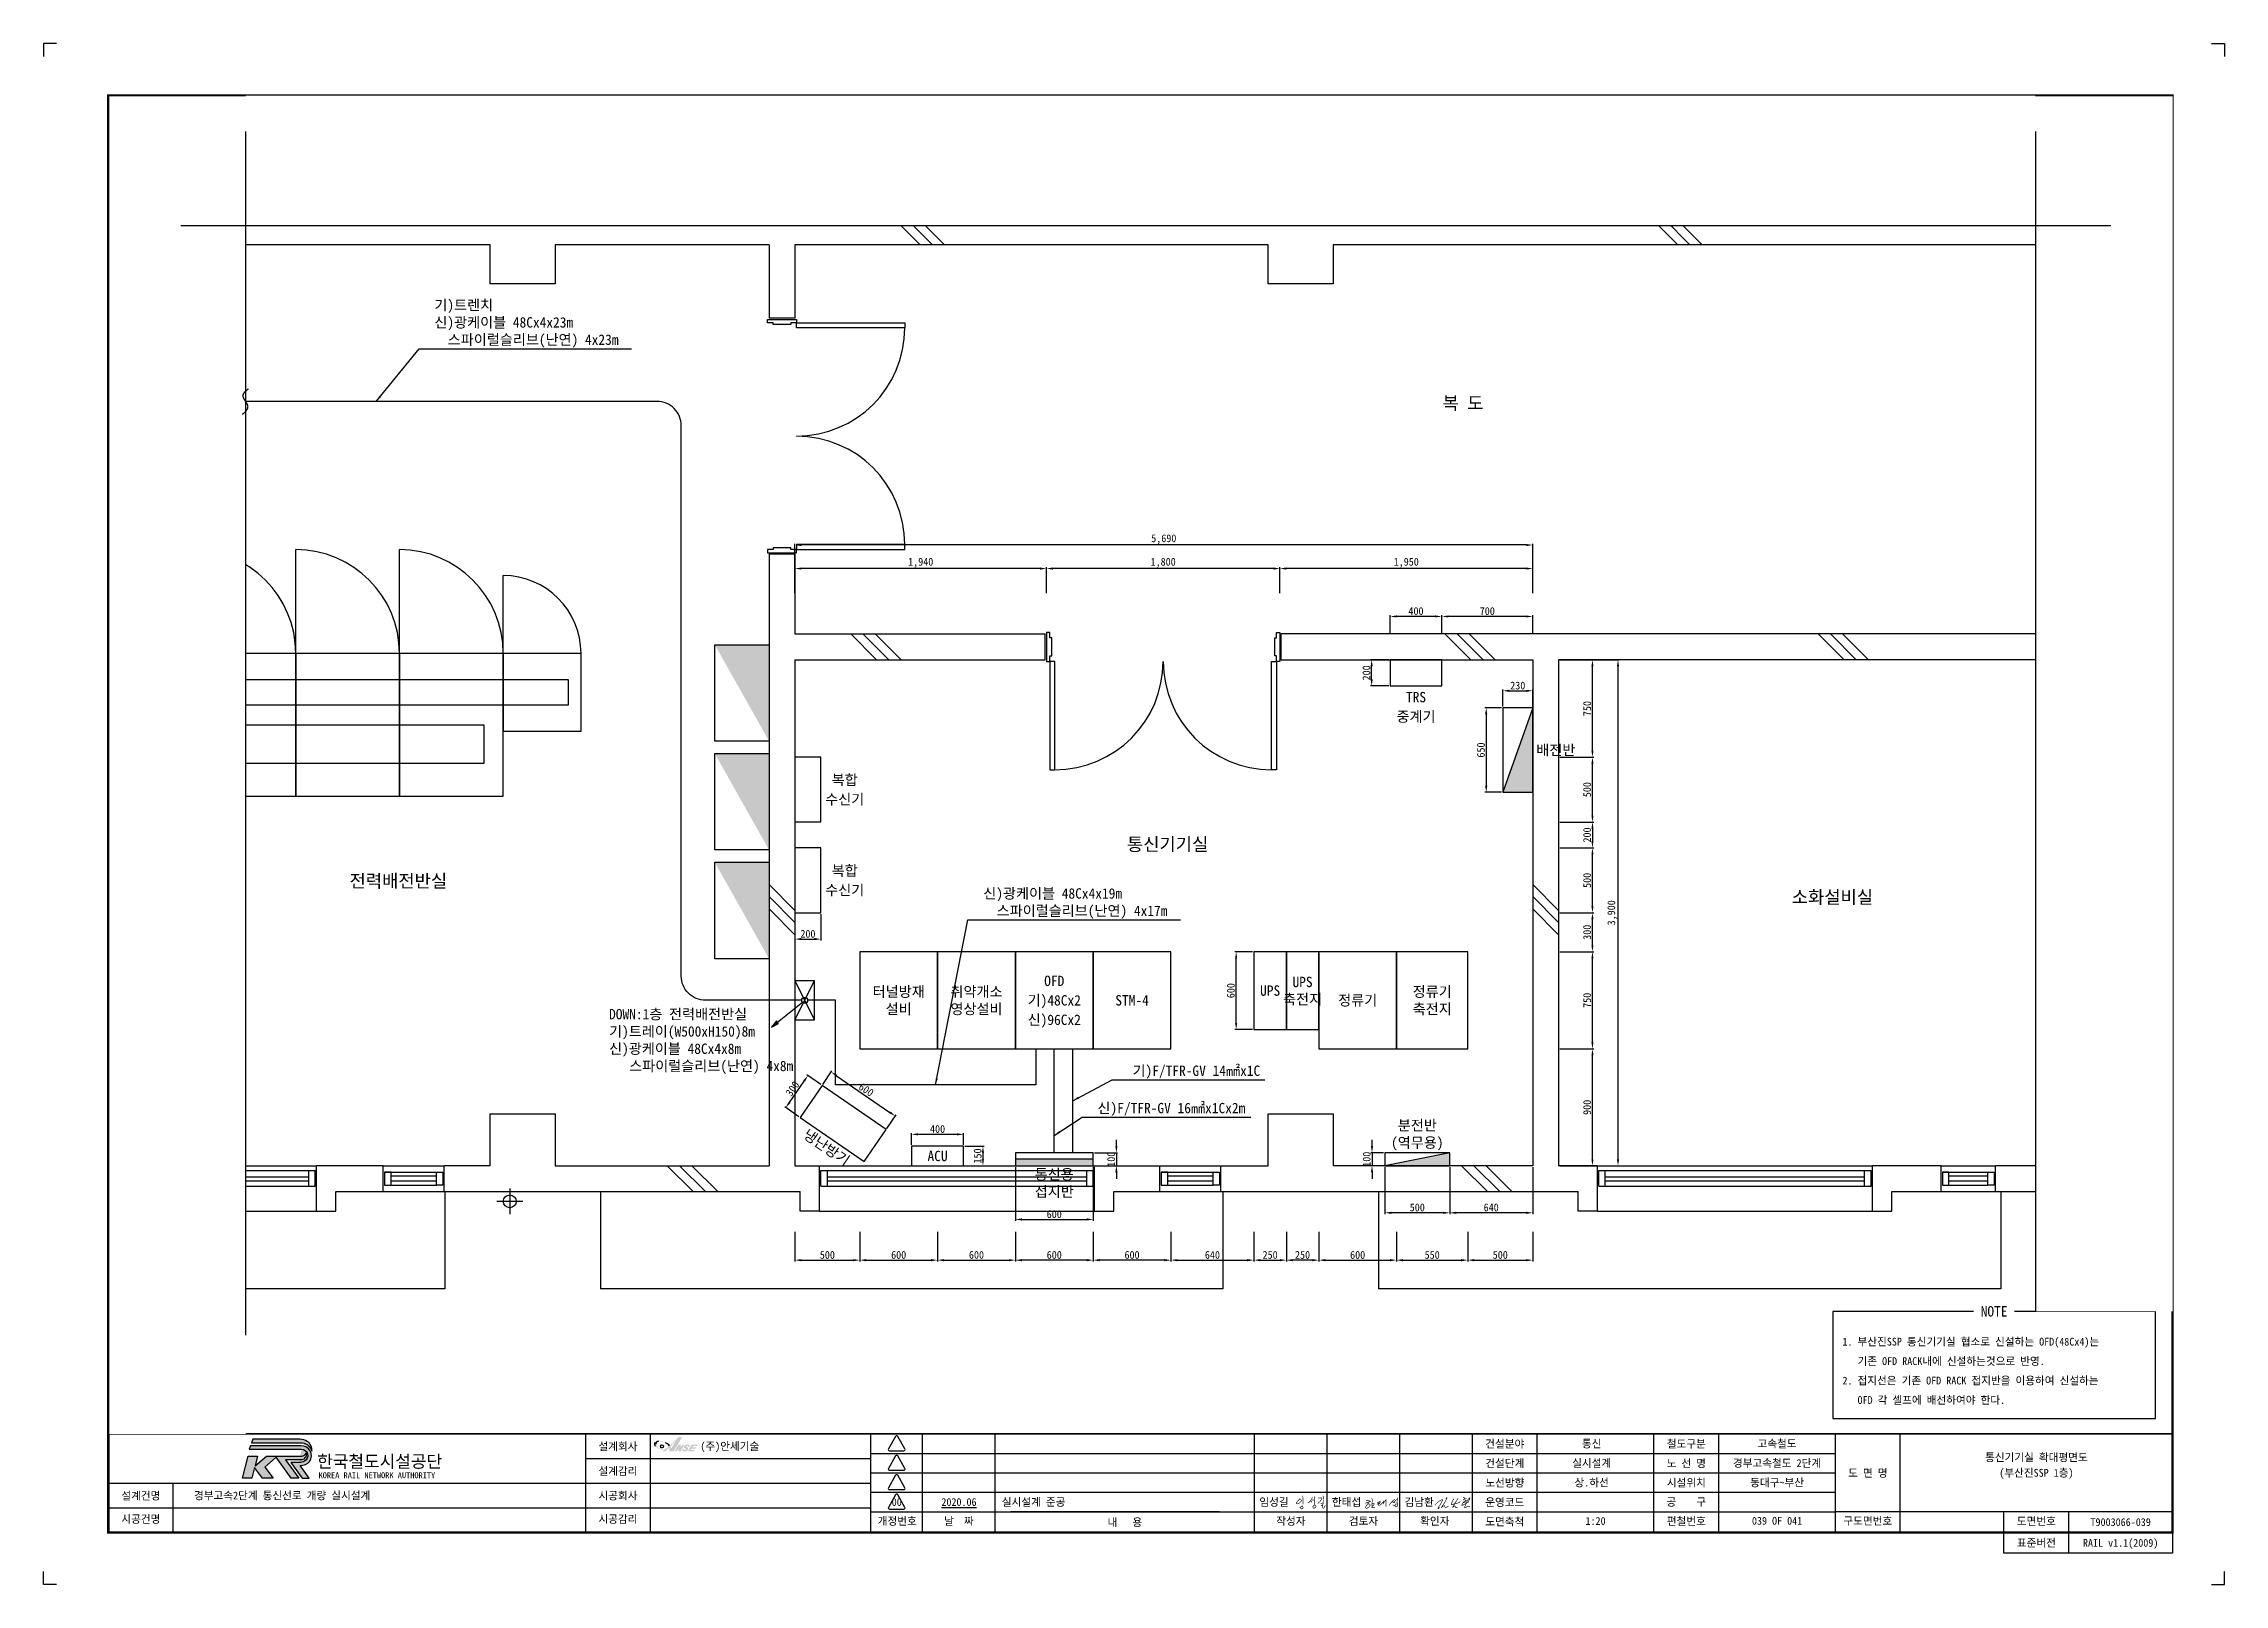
# Paper-space layout '부산진SSP-1-1' of a CAD drawing. Header units: millimetres. Extents: x 0 to 841, y 0 to 594.
# The model-space entities are those that its viewports show. They can reach past a viewport. Long polylines and large blocks are cut down to what shows.
import ezdxf
from ezdxf.enums import TextEntityAlignment as Align

# ---------------------------------------------------------------- set-up
doc = ezdxf.new("R2010")
doc.units = ezdxf.units.MM
doc.set_wipeout_variables(frame=1)
doc.linetypes.add('A-CENTR01', pattern=[2, 1.25, -0.25, 0.25, -0.25])
doc.linetypes.add('HIDDEN', pattern=[0.375, 0.25, -0.125])
for name, color, linetype in [('TN-MACL', 6, 'A-CENTR01'), ('TN-TEXT', 6, 'Continuous'), ('TT-BASE', 253, 'Continuous'), ('TT-CABL', 4, 'Continuous'), ('TT-CTRL-JUNT', 4, 'Continuous'), ('TX-BORD', 7, 'Continuous'), ('TZ-BASE', 253, 'Continuous'), ('TZ-DIMS', 1, 'Continuous'), ('TZ-LEAL', 1, 'Continuous'), ('TZ-LEAT', 3, 'Continuous'), ('TZ-LINE', 4, 'Continuous'), ('TZ-PATT', 254, 'Continuous'), ('TZ-SYMB', 2, 'Continuous'), ('TZ-TEX2', 3, 'Continuous'), ('TZ-TEXT', 3, 'Continuous')]:
    doc.layers.add(name, color=color, linetype=linetype)
doc.layers.add('TX-PAPR', color=2, linetype='Continuous', plot=False)
doc.styles.add('KORAIL', font='GulimChe.ttf')
doc.styles.get("Standard").update_dxf_attribs({"font": 'GulimChe.ttf'})
doc.styles.add('TB_TEXT', font='GulimChe.ttf')
doc.styles.add('TB_WBTXT', font='GulimChe.ttf')
doc.linetypes.add('BATTINB', pattern='A,0,-0.0025,[134,GulimChe.ttf,S=0.0025,R=0,X=-0.0025,Y=0.01],-0.005,[134,GulimChe.ttf,S=0.0025,R=180,X=0.0025,Y=0.01],-0.0025', length=0.01)
doc.dimstyles.new('D20', dxfattribs={"dimscale": 20, "dimtxt": 3, "dimasz": 2.5, "dimexe": 0.5, "dimexo": 0.5, "dimgap": 0.5, "dimtad": 1, "dimdec": 0, "dimzin": 1, "dimdsep": 46, "dimlunit": 6, "dimtxsty": 'Standard', "dimcen": 1, "dimclrd": 1, "dimclre": 1, "dimclrt": 3, "dimadec": 0, "dimazin": 0, "dimtfac": 1, "dimtdec": 0, "dimtix": 1, "dimtmove": 2, "dimatfit": 3, "dimfxl": 0, "dimtvp": 2, "dimlwd": -1, "dimlwe": -1, "dimarcsym": 0})

psp = doc.layouts.new('부산진SSP-1-1')

msp = doc.modelspace()

# ---------------------------------------------------------------- texts
at = {"layer": 'TN-TEXT'}
for s, p in [('신)광케이블 48Cx4x8m', (36031.4, -364582.8)), ('   스파이럴슬리브(난연) 4x8m', (36031.4, -364716))]:
    msp.add_text(s, height=80, dxfattribs=at).set_placement(p, align=Align.MIDDLE_LEFT)
at = {"layer": 'TZ-BASE', "linetype": 'BATTINB'}
for s, p in [('복 도', (42617.7, -359655)), ('통신기기실', (40339.2, -363056.6)), ('전력배전반실', (34406, -363339.5)), ('소화설비실', (45466.9, -363463.9))]:
    msp.add_text(s, height=100, dxfattribs=at).set_placement(p, align=Align.CENTER)
at = {"layer": 'TZ-LEAT', "char_height": 80, "attachment_point": 7}
for s, insert in [('기)트렌치\\P{\\C6;신)광케이블 48Cx4x23m\\P  스파이럴슬리브(난연) 4x23m}', (34683.8, -359177.1)), ('{\\C6;신)광케이블 48Cx4x19m\\P  스파이럴슬리브(난연) 4x17m}', (38917.4, -363580.3)), ('기)F/TFR-GV 14㎟x1C', (40068.6, -364813.8)), ('{\\C6;신)F/TFR-GV 16㎟x1Cx2m}', (39798.4, -365101.6))]:
    msp.add_mtext(s, dxfattribs=dict(at, insert=insert))
at = {"layer": 'TZ-TEX2'}
for s, height, p in [('DOWN:1층 전력배전반실', 80, (36031.4, -364316.3)), ('기)트레이(W500xH150)8m', 80, (36031.4, -364449.5)), ('1. 부산진SSP 통신기기실 협소로 신설하는 OFD(48Cx4)는', 60, (45544.2, -366841.9, 31)), ('   기존 OFD RACK내에 신설하는것으로 반영.', 60, (45544.2, -366991.9, 31)), ('2. 접지선은 기존 OFD RACK 접지반을 이용하여 신설하는', 60, (45544.2, -367141.9, 31)), ('   OFD 각 셀프에 배선하여야 한다.', 60, (45544.2, -367291.9, 31))]:
    msp.add_text(s, height=height, dxfattribs=at).set_placement(p, align=Align.MIDDLE_LEFT)
msp.add_text('NOTE', height=80, dxfattribs=at).set_placement((46713.9, -366608, 31), align=Align.MIDDLE)
at = {"layer": 'TZ-TEXT'}
for s, p in [('TRS', (42255.1, -361871.8)), ('중계기', (42255.1, -362021.8)), ('배전반', (43333.6, -362279.8)), ('복합', (37849, -362509.8)), ('수신기', (37849, -362659.8)), ('수신기', (37849, -363359.8)), ('복합', (37849, -363209.8)), ('터널방재', (38265.1, -364143.1)), ('취약개소', (38865.1, -364143.1)), ('OFD', (39465.1, -364059.8)), ('UPS', (41130.1, -364134.8)), ('축전지', (41380.1, -364201.5)), ('UPS', (41380.1, -364068.1)), ('정류기', (42380.1, -364143.1)), ('설비', (38265.1, -364276.5)), ('영상설비', (38865.1, -364276.5)), ('신)96Cx2', (39465.1, -364359.8)), ('기)48Cx2', (39465.1, -364209.8)), ('STM-4', (40065.1, -364209.8)), ('정류기', (41805.1, -364209.8)), ('축전지', (42380.1, -364276.5)), ('분전반', (42265.1, -365173.5)), ('(역무용)', (42265.1, -365306.8)), ('ACU', (38565.1, -365409.8)), ('통신용', (39465.1, -365551.3)), ('접지반', (39465.1, -365684.4))]:
    msp.add_text(s, height=80, dxfattribs=at).set_placement(p, align=Align.MIDDLE_CENTER)
msp.add_text('냉난방기', height=80, rotation=325.54995, dxfattribs=at).set_placement((37709.6, -365343.9), align=Align.MIDDLE_CENTER)

# ---------------------------------------------------------------- blocks, each defined once
blk = doc.blocks.new('CXGLOGO-UNIT-KRNA-COLOR')
h = blk.add_hatch(color=166)
edge = h.paths.add_edge_path()
edge.add_arc((15.3, 4.2), 10, 59.195, 87.6904)
edge.add_line((15.7, 14.2), (-14.6, 14.2))
edge.add_line((-14.6, 14.2), (-15.4, 11.9))
edge.add_line((-15.4, 11.9), (17.3, 11.9))
edge.add_arc((16.4, 4.8), 7.13, 14.4338, 82.8523, ccw=False)
edge.add_arc((17.2, 7.5), 6.18, 351.2788, 418.625)
h = blk.add_hatch(color=166)
edge = h.paths.add_edge_path()
edge.add_line((-17.6, 3.4), (-11.6, 3.4))
edge.add_line((-11.6, 3.4), (-13.1, -2.8))
edge.add_line((-13.1, -2.8), (-5.8, 3.4))
edge.add_line((-5.8, 3.4), (16.9, 3.4))
edge.add_arc((16.5, 6.7), 3.37, 277.1672, 339.2536)
edge.add_arc((16.5, 4.5), 3.37, -86.0611, 17.644, ccw=False)
edge.add_line((16.7, 1.1), (6.4, 1.1))
edge.add_line((6.4, 1.1), (15, -10.7))
edge.add_line((15, -10.7), (10.1, -10.7))
edge.add_line((10.1, -10.7), (0.4, 2.7))
edge.add_line((0.4, 2.7), (-6.9, -3.7))
edge.add_line((-6.9, -3.7), (-1.4, -10.8))
edge.add_line((-1.4, -10.8), (-8.3, -10.8))
edge.add_line((-8.3, -10.8), (-13.5, -4))
edge.add_line((-13.5, -4), (-15.1, -10.8))
edge.add_line((-15.1, -10.8), (-21.2, -10.8))
edge.add_line((-21.2, -10.8), (-17.6, 3.4))
h = blk.add_hatch(color=46)
edge = h.paths.add_edge_path()
edge.add_arc((15.4, 5.5), 6.16, 269.178, 301.5498, ccw=False)
edge.add_line((15.3, -0.7), (9.8, -0.7))
edge.add_line((9.8, -0.7), (17.2, -10.8))
edge.add_line((17.2, -10.8), (21.7, -10.8))
edge.add_line((21.7, -10.8), (15.9, -2.7))
edge.add_arc((15.5, 6.1), 8.86, 272.286, 317.0312)
edge.add_arc((16.8, 3.7), 6.34, 325.2805, 452.1314)
edge.add_line((16.5, 10), (-16, 10))
edge.add_line((-16, 10), (-16.8, 7.8))
edge.add_line((-16.8, 7.8), (16.6, 7.8))
edge.add_arc((16.8, 3.8), 3.99, -62.7193, 92.2922, ccw=False)
at = {"color": 166}
for points in [[(20.4, 12.8, 0.12498), (15.7, 14.2), (-14.6, 14.2), (-15.4, 11.9), (17.3, 11.9, -0.307728), (23.3, 6.6, 0.302614)], [(-17.6, 3.4), (-11.6, 3.4), (-13.1, -2.8), (-5.8, 3.4), (16.9, 3.4, 0.27773), (19.7, 5.5, -0.486141), (16.7, 1.1), (6.4, 1.1), (15, -10.7), (10.1, -10.7), (0.4, 2.7), (-6.9, -3.7), (-1.4, -10.8), (-8.3, -10.8), (-13.5, -4), (-15.1, -10.8), (-21.2, -10.8)]]:
    blk.add_lwpolyline(points, format="xyb", close=True, dxfattribs=at)
at = {"color": 46}
blk.add_lwpolyline([(18.6, 0.2, -0.142195), (15.3, -0.7), (9.8, -0.7), (17.2, -10.8), (21.7, -10.8), (15.9, -2.7, 0.197757), (22, 0.1, 0.61792), (16.5, 10), (-16, 10), (-16.8, 7.8), (16.6, 7.8, -0.802668)], format="xyb", close=True, dxfattribs=at)
blk = doc.blocks.new('CXGLOGO-KRNA-COLOR')
blk.add_blockref('CXGLOGO-UNIT-KRNA-COLOR', (0, 0))
at = {"color": 166, "style": 'KORAIL'}
for s, height, p in [('한국철도시설공단', 8, (26.8, -4)), ('KOREA RAIL NETWORK AUTHORITY', 3.75, (27.7, -10.8))]:
    blk.add_text(s, height=height, dxfattribs=at).set_placement(p)
blk = doc.blocks.new('TXBLKA1-KRNAH')
at = {"layer": 'TX-BORD'}
h = blk.add_hatch(color=5, dxfattribs=at)
h.paths.add_polyline_path([(241.41, 53.44, 0.096425), (239.85, 54.59, 0.1233), (237.07, 55.37, 0.107959), (236.18, 55.25, 0.147974), (235.63, 54.71, 0.146771), (235.6, 53.86, 0.166867), (235.92, 53.32, 0.084002), (237.3, 52.29, 0.125004), (238.6, 51.98, 0.324316), (238.9, 52.16, 0.181232), (238.8, 52.77, -0.176206), (238.41, 52.66, -0.165955), (238.43, 52.37, -0.236091), (238.11, 52.27, -0.163197), (237.2, 52.6, -0.211159), (236.11, 54.03, -0.492063), (237.15, 55.14, -0.264032), (241.01, 53.12, -0.023302), (238.51, 51.28), (239.75, 51.28, 0.034752), (241.24, 52.65, -0.038457), (241.29, 51.28), (242.97, 51.28), (246.25, 56.8), (244.88, 56.8, -0.036327)])
h.paths.add_polyline_path([(242.08, 52.46), (241.66, 53.16, 0.03885), (244.06, 55.69)], flags=16)
h = blk.add_hatch(color=3, dxfattribs=at)
h.paths.add_polyline_path([(244.79, 51.28), (245.61, 51.28), (247.14, 53.85), (246.32, 53.85), (245.64, 52.71), (245.64, 53.85), (244.83, 53.85), (243.3, 51.28), (244.11, 51.28), (244.79, 52.43)])
h.paths.add_polyline_path([(247.73, 51.85, -0.206701), (247.2, 51.81, -0.316027), (247.06, 51.95, -0.031225), (247.06, 52.07), (246.36, 52.07, 0.483426), (246.52, 51.35, 0.203838), (248.04, 51.43, 0.079762), (248.43, 51.8, 0.172378), (248.58, 52.3, 0.221594), (248.3, 52.81, 0.038449), (247.87, 53.02, -0.563174), (247.89, 53.34, -0.276773), (248.29, 53.37, -0.312628), (248.42, 53.08), (249.21, 53.08, 0.143901), (249.17, 53.48, 0.169249), (248.83, 53.82, 0.119216), (248.04, 53.89, 0.167621), (247.24, 53.47, 0.258991), (246.94, 52.74, 0.208246), (247.3, 52.44, -0.022645), (247.74, 52.2, -0.588103)])
h.paths.add_polyline_path([(249.56, 51.83), (249.82, 52.27), (251.36, 52.27), (251.72, 52.86), (250.18, 52.86), (250.44, 53.3), (251.98, 53.3), (252.31, 53.85), (250, 53.85), (248.47, 51.28), (250.78, 51.28), (251.1, 51.83)])
h.paths.add_polyline_path([(239.05, 53.25, 1), (237.87, 53.25, 1)])
at = {"layer": 'DEFPOINTS', "color": 1}
blk.add_line((836, 594), (841, 594), dxfattribs=at)
for points in [[(5, 594), (0, 594), (0, 589)], [(836, 594), (841, 594), (841, 589)], [(5, 0), (0, 0), (0, 5)], [(836, 0), (841, 0), (841, 5)]]:
    blk.add_lwpolyline(points, dxfattribs=at)
at = {"layer": 'TX-BORD'}
for p, q in [((234, 20), (234, 58)), ((319, 50.5), (549.5, 50.5)), ((339, 20), (339, 58)), ((367, 20), (367, 58)), ((467, 20), (467, 58)), ((495, 20), (495, 58)), ((523, 20), (523, 58)), ((549.5, 50.5), (691, 50.5)), ((576, 20), (576, 58)), ((621, 20), (621, 58)), ((646, 20), (646, 58)), ((716, 20), (716, 58)), ((209, 48.5), (319, 48.5)), ((319, 43), (549.5, 43)), ((549.5, 43), (691, 43)), ((25, 39), (319, 39)), ((50, 20), (50, 39)), ((319, 35.5), (549.5, 35.5)), ((549.5, 35.5), (691, 35.5)), ((25, 29.5), (319, 29.5)), ((319, 28), (691, 28)), ((453.5, 28), (373, 28)), ((821, 28), (691, 28)), ((756, 20), (756, 28)), ((781, 12), (781, 28))]:
    blk.add_line(p, q, dxfattribs=at)
at = {"layer": 'TX-BORD', "const_width": 1}
blk.add_lwpolyline([(821, 20), (25, 20), (25, 574), (821, 574)], close=True, dxfattribs=at)
at = {"layer": 'TX-BORD'}
for points, const_width in [([(25, 58), (821, 58)], 0.5), ([(209, 20), (209, 58)], 0.5), ([(209, 20), (209, 58)], 0.5), ([(319, 20), (319, 58)], 0.5), ([(551, 20), (551, 58)], 0.5), ([(691, 20), (691, 58)], 0.5), ([(489.16, 32.47), (490.23, 32.6)], 0.24), ([(510.02, 32.43), (511.22, 32.3), (511.29, 32.17), (511.29, 31.91), (509.68, 31.25), (511.29, 31.91), (511.93, 32.15), (511.29, 31.91), (510.45, 30.87), (510.06, 30.25), (509.86, 29.88), (509.82, 29.64), (509.85, 29.48), (509.94, 29.38), (510.07, 29.35), (510.38, 29.36), (511.09, 29.84), (511.32, 30.09), (511.53, 30.37), (511.52, 30.66), (511.47, 30.83), (511.33, 30.95), (511.02, 30.99), (510.45, 30.87)], 0.24), ([(511.96, 33.12), (512.32, 32.9), (512.39, 32.4), (512.31, 31.14), (512.21, 29.77), (512.24, 29.56), (512.39, 29.52), (512.61, 29.55), (512.95, 29.62), (513.48, 29.76)], 0.24), ([(512.31, 31.14), (512.99, 31.2), (513.13, 31.16), (513.03, 30.78), (512.21, 29.77)], 0.24), ([(514.32, 31.57), (514.59, 31.64), (515.5, 32.11), (514.59, 31.64), (514.69, 31.19), (514.15, 30.85), (514.69, 31.19), (515.47, 31.61), (514.75, 30.62), (514.93, 30.41), (515.2, 30.4), (515.62, 30.7), (516.67, 31.8), (516.69, 32.23), (516.67, 31.8), (516.66, 31.21), (517.64, 32.57), (517.67, 29.98)], 0.24), ([(521.05, 32.83), (519.79, 31.7), (518.83, 30.43), (519.79, 31.7), (520.42, 32.27), (520.32, 31.82), (520.41, 31.55), (520.64, 31.46), (521, 31.65), (520.94, 31.92), (522.01, 32.93), (522.02, 33.4), (522.01, 32.93), (521.99, 31.92), (521.99, 31.59), (521.7, 31.85), (521.99, 31.59), (522.08, 31.07), (522.06, 30.3), (521.97, 30), (521.58, 29.93), (521.29, 29.99), (521.13, 30.2), (521.17, 30.65), (521.36, 30.97), (521.77, 31.01), (522.08, 31)], 0.24), ([(521.15, 30.43), (520.87, 30.43), (520.47, 30.53), (520.28, 30.68)], 0.24)]:
    blk.add_lwpolyline(points, dxfattribs=dict(at, const_width=const_width))
for points in [[(328.58, 57.05), (325.78, 52.19, 0.57735), (326.17, 51.52), (331.78, 51.52, 0.57735), (332.17, 52.19), (329.36, 57.05, 0.57735)], [(328.58, 49.55), (325.78, 44.69, 0.57735), (326.17, 44.02), (331.78, 44.02, 0.57735), (332.17, 44.69), (329.36, 49.55, 0.57735)], [(328.58, 42.05), (325.78, 37.19, 0.57735), (326.17, 36.52), (331.78, 36.52, 0.57735), (332.17, 37.19), (329.36, 42.05, 0.57735)], [(328.58, 34.55), (325.78, 29.69, 0.57735), (326.17, 29.02), (331.78, 29.02, 0.57735), (332.17, 29.69), (329.36, 34.55, 0.57735)]]:
    blk.add_lwpolyline(points, format="xyb", close=True, dxfattribs=at)
at = {"layer": 'TX-BORD', "const_width": 0.24}
for points in [[(485.57, 34.24, -0.031521), (485.64, 32.12, 0.015452), (485.64, 30.85, 0.488947)], [(489.3, 33.6, -0.116912), (488.11, 31.72, -0.245276), (487.54, 31.55, -2.571837)], [(490.15, 33.87, -0.089273), (490.12, 31.67, 0.068943), (490.06, 30.69, 0.261353)], [(493.32, 34.22, -0.102288), (493.6, 33.42, -0.080289), (493.6, 33.07, 0.066761), (493.58, 32.62, -0.06278), (493.53, 31.56, 8.85417)], [(547.43, 33.59, -0.145348), (547.88, 33.43, -0.307225), (547.95, 33.23, -0.212679), (547.38, 32.49, -0.113681), (548.62, 33.04, -0.266507), (548.74, 33, -3.538723)], [(484.54, 33.09, 0.071134), (483.15, 31.48, 0.394214), (483.21, 31.1, 0.224261), (483.52, 31.04, 0.193438), (484.97, 32.08, 0.544983), (484.67, 32.72, 0.066146), (484.03, 32.72, 27.196208)], [(484.41, 29.84, 0.02121), (484.98, 29.12, 0.409369), (485.14, 29.11, -0.211811), (485.49, 29.21, 0.416377), (485.62, 29.3, 0.123643), (485.54, 30.12, 0.523631), (485.28, 30.19, -0.072983), (484.51, 29.7, 0.005941)], [(488.57, 32.27, -0.142438), (489.07, 31.68, 5.949847)], [(490.05, 30.54, 0.235154), (489.49, 29.9, 0.345857), (489.7, 29.41, 0.306746), (490.2, 29.45, 0.103095), (490.63, 29.98, 0.395571), (490.49, 30.5, 0.242915), (490.05, 30.54, 6.064713)], [(491.55, 33.36, 0.139976), (491.83, 33.26, 0.096355), (492.64, 33.37, -0.240321), (492.85, 33.34, -0.353191), (492.93, 33.05, -0.157335), (491.33, 31.22, -6.381378)], [(492.46, 31.11), (493.22, 31.4, -0.375176), (493.45, 31.31, -0.266244), (493.45, 31.13, -0.042219), (493.07, 30.6, -0.159939), (492.63, 30.34, -0.171647), (493.2, 30.37, -0.458058), (493.29, 30.17, 0.159326), (493.23, 29.58, 0.227707), (493.39, 29.37, 0.407988), (493.73, 29.47, -0.001483), (493.89, 29.78, 0.004186), (494.14, 30.24, -0.100484), (494.33, 30.47, -0.346277)], [(536.7, 30.48, -0.382901), (536.65, 30.71, -0.12512), (539.4, 32.69, -0.474239), (539.59, 32.59, -0.046113), (537.92, 29.73, 0.151113), (537.77, 29.29, 0.58991), (537.88, 29.22, 0.096338), (538.33, 29.72, 2.196927)], [(540.73, 33.09, -0.071383), (541.05, 33.41, -0.346917), (541.16, 33.41, -0.258278), (541.18, 33.35, -0.079918), (541.06, 32.96, -0.048596), (539.06, 29.69, 0.947427), (539.13, 29.64, -0.022437), (540.04, 30.36, -0.344585), (540.2, 30.35, -0.12284), (540.25, 30.29, 0.011347), (540.43, 29.85, 0.194638), (540.6, 29.69, 0.189435), (540.9, 29.69, 0.009404), (541.84, 30.24, 3.287276)], [(543.84, 33.07, 0.030212), (542.85, 31.06, 0.575113), (543.08, 30.76, 0.043168), (545.96, 31.58, 0.237594), (546.32, 31.98, 1.260425)], [(545.61, 33.11, 0.150889), (545.13, 32.65, 0.025288), (543.37, 29.61), (544.07, 30.23, -0.448359), (544.33, 30.16, 0.073819), (544.59, 29.67, 0.359456), (544.94, 29.59, 0.031982), (545.26, 29.77, 3.102048)], [(547.6, 31.85, 0.23976), (547.57, 31.5, 0.345796), (547.69, 31.43, 0.195352), (548.64, 32.18, 0.393888), (548.6, 32.35, 0.293784), (548.35, 32.35, 0.099623), (547.44, 31.43, 0.02205), (546.93, 30.69, 0.380988), (546.98, 30.44, 0.18866), (547.1, 30.41), (549.22, 31.59, 0.122154), (549.44, 31.8), (550.04, 33.22, 0.396041), (549.99, 33.36, 0.224142), (549.88, 33.36, 0.078358), (549.02, 32.08), (547.95, 29.67, 0.444285), (547.97, 29.61), (548.29, 29.6, 0.179185), (548.5, 29.67), (549.15, 30.07, -0.135616), (549.34, 30.12), (550.04, 30.11)]]:
    blk.add_lwpolyline(points, format="xyb", dxfattribs=at)
at = {"layer": 'TX-BORD'}
blk.add_lwpolyline([(821, 20), (821, 12), (756, 12), (756, 20)], close=True, dxfattribs=at)
at = {"layer": 'TX-BORD', "color": 3}
blk.add_circle((238.46, 53.25), 0.594, dxfattribs=at)
at = {"layer": 'TX-BORD', "color": 5}
for centre, radius, start, end in [((237.04, 54.23), 1.49, 161.17216, 194.57108), ((236.55, 54.06), 0.967, 192.10036, 229.99429), ((237.06, 54.19), 0.96, 84.64387, 189.44431), ((237.68, 50.02), 5.06, 42.58477, 64.6157)]:
    blk.add_arc(centre, radius, start, end, dxfattribs=at)
at = {"layer": 'TX-BORD', "xscale": 0.6, "yscale": 0.6}
blk.add_blockref('CXGLOGO-KRNA-COLOR', (89.41, 47.41), dxfattribs=at)
at = {"layer": 'TX-BORD', "style": 'TB_TEXT'}
for s, p in [('설계회사', (221.5, 53.25)), ('건설분야', (563.5, 54.25)), ('철도구분', (633.5, 54.25)), ('설계감리', (221.5, 43.75)), ('건설단계', (563.5, 46.75)), ('노 선 명', (633.5, 46.75)), ('도 면 명', (703.5, 43)), ('설계건명', (37.5, 34.25)), ('시공회사', (221.5, 34.25)), ('노선방향', (563.5, 39.25)), ('시설위치', (633.5, 39.25)), ('시공건명', (37.5, 25.25)), ('시공감리', (221.5, 25.25)), ('개정번호', (329.21, 24.5)), ('날  짜', (353, 24.5)), ('내   용', (417, 24)), ('작성자', (481, 24.5)), ('검토자', (509, 24.5)), ('확인자', (536.5, 24.5)), ('운영코드', (563.5, 31.75)), ('도면축척', (563.5, 24.25)), ('공    구', (633.5, 31.75)), ('편철번호', (633.5, 24.5)), ('구도면번호', (703.5, 24.51)), ('도면번호', (768.5, 24.51))]:
    blk.add_text(s, height=3, dxfattribs=at).set_placement(p, align=Align.MIDDLE)
blk.add_text('표준버전', height=3, dxfattribs=at).set_placement((768.5, 16), align=Align.MIDDLE_CENTER)
at = {"layer": 'TX-BORD', "style": 'TB_TEXT', "flags": 1}
blk.add_attdef('TD_CLASSCODE', text='', height=3, dxfattribs=at).set_placement((25, 577.54), align=Align.MIDDLE_LEFT)
at = {"layer": 'TX-BORD'}
for tag, height, style, p in [('TB_MTITIL', 10, 'TB_WBTXT', (418, 553.33)), ('TB_STITL', 7, 'TB_WBTXT', (418, 538.33)), ('TR_RNUM4', 3, 'TB_TEXT', (329, 54.25)), ('TR_RDAT4', 3, 'TB_TEXT', (353, 54.25)), ('TD_FIELD', 3, 'TB_TEXT', (597, 54.25)), ('TD_RLCLASS', 3, 'TB_TEXT', (668.5, 54.25)), ('TD_DNAME_TOP', 3, 'TB_TEXT', (768.5, 48.98)), ('TR_RNUM3', 3, 'TB_TEXT', (329, 46.75)), ('TR_RDAT3', 3, 'TB_TEXT', (353, 46.75)), ('TD_CSTEP', 3, 'TB_TEXT', (597, 46.75)), ('TD_RLNAME', 3, 'TB_TEXT', (668.5, 46.75)), ('TD_DNAME_MAIN', 3, 'TB_TEXT', (768.5, 43)), ('TR_RNUM2', 3, 'TB_TEXT', (329, 39.25)), ('TR_RDAT2', 3, 'TB_TEXT', (353, 39.25)), ('TD_DIRCODE', 3, 'TB_TEXT', (597, 39.25)), ('TD_RLSECT', 3, 'TB_TEXT', (668.5, 39.25)), ('TD_DNAME_BOT', 3, 'TB_TEXT', (768.5, 36.98)), ('TR_RNUM1', 3, 'TB_TEXT', (329, 31.75)), ('TR_RDAT1', 3, 'TB_TEXT', (353, 31.75)), ('TD_SYSCODE', 3, 'TB_TEXT', (597, 31.75)), ('SCALE', 3, 'TB_TEXT', (598.5, 24.45)), ('TD_CSECT', 3, 'TB_TEXT', (668.5, 31.75)), ('TD_DWGNO', 3, 'TB_TEXT', (668.5, 24.5)), ('TD_DWGCODE_PREV', 3, 'TB_TEXT', (736, 24)), ('TD_DWGCODE', 3, 'TB_TEXT', (801, 24)), ('TD_VERSION', 3, 'TB_TEXT', (801, 16))]:
    blk.add_attdef(tag, text='', height=height, dxfattribs=dict(at, style=style)).set_placement(p, align=Align.MIDDLE_CENTER)
at = {"layer": 'TX-BORD', "style": 'TB_TEXT'}
for tag, p in [('TD_DCOMP', (253.27, 53.25)), ('TR_RCON4', (369.52, 54.25)), ('TR_DGN4', (468.83, 54.25)), ('TR_CHK4', (496.83, 54.25)), ('TR_APP4', (524.83, 54.25)), ('TD_DSCCOMP', (253.27, 43.75)), ('TR_RCON3', (369.52, 46.75)), ('TR_DGN3', (468.83, 46.75)), ('TR_CHK3', (496.83, 46.75)), ('TR_APP3', (524.83, 46.75)), ('TD_DNAME', (58, 34.25)), ('TD_CCOMP', (253.27, 34.25)), ('TR_RCON2', (369.52, 39.25)), ('TR_DGN2', (468.83, 39.25)), ('TR_CHK2', (496.83, 39.25)), ('TR_APP2', (524.83, 39.25)), ('TD_CNAME', (58, 25.15)), ('TD_CSCOMP', (253.27, 25.25)), ('TR_RCON1', (369.52, 31.75)), ('TR_DGN1', (468.83, 31.75)), ('TR_CHK1', (496.83, 31.75)), ('TR_APP1', (524.83, 31.75))]:
    blk.add_attdef(tag, text='', height=3, dxfattribs=at).set_placement(p, align=Align.MIDDLE_LEFT)
blk = doc.blocks.new('*D29')
at = {"layer": 'DEFPOINTS', "color": 0}
for p in [(37465, -365985), (37965, -365985), (37965, -366213)]:
    blk.add_point(p, dxfattribs=at)
at = {"layer": 'TZ-DIMS', "color": 1}
for p, q in [((37465, -365995), (37465, -366223)), ((37965, -365995), (37965, -366223)), ((37515, -366213), (37915, -366213))]:
    blk.add_line(p, q, dxfattribs=at)
for points in [[(37515, -366205), (37515, -366222), (37465, -366213)], [(37915, -366205), (37915, -366222), (37965, -366213)]]:
    blk.add_solid(points, dxfattribs=at)
at = {"layer": 'TZ-DIMS', "color": 3, "insert": (37715, -366173), "char_height": 60, "attachment_point": 5}
blk.add_mtext('500', dxfattribs=at)
blk = doc.blocks.new('*D30')
at = {"layer": 'DEFPOINTS', "color": 0}
for p in [(37965, -365985), (38565, -365985), (38565, -366213)]:
    blk.add_point(p, dxfattribs=at)
at = {"layer": 'TZ-DIMS', "color": 1}
for p, q in [((37965, -365995), (37965, -366223)), ((38565, -365995), (38565, -366223)), ((38015, -366213), (38515, -366213))]:
    blk.add_line(p, q, dxfattribs=at)
for points in [[(38015, -366205), (38015, -366222), (37965, -366213)], [(38515, -366205), (38515, -366222), (38565, -366213)]]:
    blk.add_solid(points, dxfattribs=at)
at = {"layer": 'TZ-DIMS', "color": 3, "insert": (38265, -366173), "char_height": 60, "attachment_point": 5}
blk.add_mtext('600', dxfattribs=at)
blk = doc.blocks.new('*D31')
at = {"layer": 'DEFPOINTS', "color": 0}
for p in [(38565, -365985), (39165, -365985), (39165, -366213)]:
    blk.add_point(p, dxfattribs=at)
at = {"layer": 'TZ-DIMS', "color": 1}
for p, q in [((38565, -365995), (38565, -366223)), ((39165, -365995), (39165, -366223)), ((38615, -366213), (39115, -366213))]:
    blk.add_line(p, q, dxfattribs=at)
for points in [[(38615, -366205), (38615, -366222), (38565, -366213)], [(39115, -366205), (39115, -366222), (39165, -366213)]]:
    blk.add_solid(points, dxfattribs=at)
at = {"layer": 'TZ-DIMS', "color": 3, "insert": (38865, -366173), "char_height": 60, "attachment_point": 5}
blk.add_mtext('600', dxfattribs=at)
blk = doc.blocks.new('*D32')
at = {"layer": 'DEFPOINTS', "color": 0}
for p in [(39765, -365985), (40365, -365985), (39765, -366213)]:
    blk.add_point(p, dxfattribs=at)
at = {"layer": 'TZ-DIMS', "color": 1}
for p, q in [((39765, -365995), (39765, -366223)), ((40365, -365995), (40365, -366223)), ((40315, -366213), (39815, -366213))]:
    blk.add_line(p, q, dxfattribs=at)
for points in [[(39815, -366205), (39815, -366222), (39765, -366213)], [(40315, -366205), (40315, -366222), (40365, -366213)]]:
    blk.add_solid(points, dxfattribs=at)
at = {"layer": 'TZ-DIMS', "color": 3, "insert": (40065, -366173), "char_height": 60, "attachment_point": 5}
blk.add_mtext('600', dxfattribs=at)
blk = doc.blocks.new('*D33')
at = {"layer": 'DEFPOINTS', "color": 0}
for p in [(39165, -365985), (39765, -365985), (39165, -366213)]:
    blk.add_point(p, dxfattribs=at)
at = {"layer": 'TZ-DIMS', "color": 1}
for p, q in [((39165, -365995), (39165, -366223)), ((39765, -365995), (39765, -366223)), ((39715, -366213), (39215, -366213))]:
    blk.add_line(p, q, dxfattribs=at)
for points in [[(39215, -366205), (39215, -366222), (39165, -366213)], [(39715, -366205), (39715, -366222), (39765, -366213)]]:
    blk.add_solid(points, dxfattribs=at)
at = {"layer": 'TZ-DIMS', "color": 3, "insert": (39465, -366173), "char_height": 60, "attachment_point": 5}
blk.add_mtext('600', dxfattribs=at)
blk = doc.blocks.new('*D40')
at = {"layer": 'DEFPOINTS', "color": 0}
for p in [(40365, -365985), (41005, -365985), (41005, -366213)]:
    blk.add_point(p, dxfattribs=at)
at = {"layer": 'TZ-DIMS', "color": 1}
for p, q in [((40365, -365995), (40365, -366223)), ((41005, -365995), (41005, -366223)), ((40415, -366213), (40955, -366213))]:
    blk.add_line(p, q, dxfattribs=at)
for points in [[(40415, -366205), (40415, -366222), (40365, -366213)], [(40955, -366205), (40955, -366222), (41005, -366213)]]:
    blk.add_solid(points, dxfattribs=at)
at = {"layer": 'TZ-DIMS', "color": 3, "insert": (40685, -366173), "char_height": 60, "attachment_point": 5}
blk.add_mtext('640', dxfattribs=at)
blk = doc.blocks.new('*D41')
at = {"layer": 'DEFPOINTS', "color": 0}
for p in [(41505, -365985), (42105, -365985), (42105, -366213)]:
    blk.add_point(p, dxfattribs=at)
at = {"layer": 'TZ-DIMS', "color": 1}
for p, q in [((41505, -365995), (41505, -366223)), ((42105, -365995), (42105, -366223)), ((41555, -366213), (42055, -366213))]:
    blk.add_line(p, q, dxfattribs=at)
for points in [[(41555, -366205), (41555, -366222), (41505, -366213)], [(42055, -366205), (42055, -366222), (42105, -366213)]]:
    blk.add_solid(points, dxfattribs=at)
at = {"layer": 'TZ-DIMS', "color": 3, "insert": (41805, -366173), "char_height": 60, "attachment_point": 5}
blk.add_mtext('600', dxfattribs=at)
blk = doc.blocks.new('*D42')
at = {"layer": 'DEFPOINTS', "color": 0}
for p in [(42105, -365985), (42655, -365985), (42655, -366213)]:
    blk.add_point(p, dxfattribs=at)
at = {"layer": 'TZ-DIMS', "color": 1}
for p, q in [((42105, -365995), (42105, -366223)), ((42655, -365995), (42655, -366223)), ((42155, -366213), (42605, -366213))]:
    blk.add_line(p, q, dxfattribs=at)
for points in [[(42155, -366205), (42155, -366222), (42105, -366213)], [(42605, -366205), (42605, -366222), (42655, -366213)]]:
    blk.add_solid(points, dxfattribs=at)
at = {"layer": 'TZ-DIMS', "color": 3, "insert": (42380, -366173), "char_height": 60, "attachment_point": 5}
blk.add_mtext('550', dxfattribs=at)
blk = doc.blocks.new('*D43')
at = {"layer": 'DEFPOINTS', "color": 0}
for p in [(42655, -365985), (43155, -365985), (43155, -366213)]:
    blk.add_point(p, dxfattribs=at)
at = {"layer": 'TZ-DIMS', "color": 1}
for p, q in [((42655, -365995), (42655, -366223)), ((43155, -365995), (43155, -366223)), ((42705, -366213), (43105, -366213))]:
    blk.add_line(p, q, dxfattribs=at)
for points in [[(42705, -366205), (42705, -366222), (42655, -366213)], [(43105, -366205), (43105, -366222), (43155, -366213)]]:
    blk.add_solid(points, dxfattribs=at)
at = {"layer": 'TZ-DIMS', "color": 3, "insert": (42905, -366173), "char_height": 60, "attachment_point": 5}
blk.add_mtext('500', dxfattribs=at)
blk = doc.blocks.new('*D34')
at = {"layer": 'DEFPOINTS', "color": 0}
for p in [(43355, -364585), (43616, -364585), (43355, -365485)]:
    blk.add_point(p, dxfattribs=at)
at = {"layer": 'TZ-DIMS', "color": 1}
for p, q in [((43365, -364585), (43626, -364585)), ((43616, -365435), (43616, -364635)), ((43365, -365485), (43626, -365485))]:
    blk.add_line(p, q, dxfattribs=at)
for points in [[(43608, -364635), (43624, -364635), (43616, -364585)], [(43608, -365435), (43624, -365435), (43616, -365485)]]:
    blk.add_solid(points, dxfattribs=at)
at = {"layer": 'TZ-DIMS', "color": 3, "insert": (43575, -365035), "char_height": 60, "attachment_point": 5, "rotation": 90}
blk.add_mtext('900', dxfattribs=at)
blk = doc.blocks.new('*D35')
at = {"layer": 'DEFPOINTS', "color": 0}
for p in [(43355, -363835), (43616, -363835), (43355, -364585)]:
    blk.add_point(p, dxfattribs=at)
at = {"layer": 'TZ-DIMS', "color": 1}
for p, q in [((43365, -363835), (43626, -363835)), ((43616, -364535), (43616, -363885)), ((43365, -364585), (43626, -364585))]:
    blk.add_line(p, q, dxfattribs=at)
for points in [[(43608, -363885), (43624, -363885), (43616, -363835)], [(43608, -364535), (43624, -364535), (43616, -364585)]]:
    blk.add_solid(points, dxfattribs=at)
at = {"layer": 'TZ-DIMS', "color": 3, "insert": (43575, -364210), "char_height": 60, "attachment_point": 5, "rotation": 90}
blk.add_mtext('750', dxfattribs=at)
blk = doc.blocks.new('*D36')
at = {"layer": 'DEFPOINTS', "color": 0}
for p in [(43355, -363535), (43616, -363535), (43355, -363835)]:
    blk.add_point(p, dxfattribs=at)
at = {"layer": 'TZ-DIMS', "color": 1}
for p, q in [((43365, -363535), (43626, -363535)), ((43616, -363785), (43616, -363585)), ((43365, -363835), (43626, -363835))]:
    blk.add_line(p, q, dxfattribs=at)
for points in [[(43608, -363585), (43624, -363585), (43616, -363535)], [(43608, -363785), (43624, -363785), (43616, -363835)]]:
    blk.add_solid(points, dxfattribs=at)
at = {"layer": 'TZ-DIMS', "color": 3, "insert": (43575, -363685), "char_height": 60, "attachment_point": 5, "rotation": 90}
blk.add_mtext('300', dxfattribs=at)
blk = doc.blocks.new('*D37')
at = {"layer": 'DEFPOINTS', "color": 0}
for p in [(43355, -363035), (43616, -363035), (43355, -363535)]:
    blk.add_point(p, dxfattribs=at)
at = {"layer": 'TZ-DIMS', "color": 1}
for p, q in [((43365, -363035), (43626, -363035)), ((43616, -363485), (43616, -363085)), ((43365, -363535), (43626, -363535))]:
    blk.add_line(p, q, dxfattribs=at)
for points in [[(43608, -363085), (43624, -363085), (43616, -363035)], [(43608, -363485), (43624, -363485), (43616, -363535)]]:
    blk.add_solid(points, dxfattribs=at)
at = {"layer": 'TZ-DIMS', "color": 3, "insert": (43575, -363285), "char_height": 60, "attachment_point": 5, "rotation": 90}
blk.add_mtext('500', dxfattribs=at)
blk = doc.blocks.new('*D38')
at = {"layer": 'DEFPOINTS', "color": 0}
for p in [(43355, -361585), (43616, -361585), (43355, -362335)]:
    blk.add_point(p, dxfattribs=at)
at = {"layer": 'TZ-DIMS', "color": 1}
for p, q in [((43365, -361585), (43626, -361585)), ((43616, -362285), (43616, -361635)), ((43365, -362335), (43626, -362335))]:
    blk.add_line(p, q, dxfattribs=at)
for points in [[(43608, -361635), (43624, -361635), (43616, -361585)], [(43608, -362285), (43624, -362285), (43616, -362335)]]:
    blk.add_solid(points, dxfattribs=at)
at = {"layer": 'TZ-DIMS', "color": 3, "insert": (43575, -361960), "char_height": 60, "attachment_point": 5, "rotation": 90}
blk.add_mtext('750', dxfattribs=at)
blk = doc.blocks.new('*D39')
at = {"layer": 'DEFPOINTS', "color": 0}
for p in [(43355, -362335), (43616, -362335), (43355, -362835)]:
    blk.add_point(p, dxfattribs=at)
at = {"layer": 'TZ-DIMS', "color": 1}
for p, q in [((43365, -362335), (43626, -362335)), ((43616, -362785), (43616, -362385)), ((43365, -362835), (43626, -362835))]:
    blk.add_line(p, q, dxfattribs=at)
for points in [[(43608, -362385), (43624, -362385), (43616, -362335)], [(43608, -362785), (43624, -362785), (43616, -362835)]]:
    blk.add_solid(points, dxfattribs=at)
at = {"layer": 'TZ-DIMS', "color": 3, "insert": (43575, -362585), "char_height": 60, "attachment_point": 5, "rotation": 90}
blk.add_mtext('500', dxfattribs=at)
blk = doc.blocks.new('*D44')
at = {"layer": 'DEFPOINTS', "color": 0}
for p in [(43355, -362835), (43355, -363035), (43616, -363035)]:
    blk.add_point(p, dxfattribs=at)
at = {"layer": 'TZ-DIMS', "color": 1}
for p, q in [((43365, -362835), (43626, -362835)), ((43616, -362885), (43616, -362985)), ((43365, -363035), (43626, -363035))]:
    blk.add_line(p, q, dxfattribs=at)
for points in [[(43608, -362885), (43624, -362885), (43616, -362835)], [(43608, -362985), (43624, -362985), (43616, -363035)]]:
    blk.add_solid(points, dxfattribs=at)
at = {"layer": 'TZ-DIMS', "color": 3, "insert": (43575, -362935), "char_height": 60, "attachment_point": 5, "rotation": 90}
blk.add_mtext('200', dxfattribs=at)
blk = doc.blocks.new('*D46')
at = {"layer": 'DEFPOINTS', "color": 0}
for p in [(37564, -364791), (37674, -364866), (37504, -365113)]:
    blk.add_point(p, dxfattribs=at)
at = {"layer": 'TZ-DIMS', "color": 1}
for p, q in [((37665, -364860), (37556, -364785)), ((37423, -364997), (37536, -364832)), ((37496, -365108), (37386, -365032))]:
    blk.add_line(p, q, dxfattribs=at)
for points in [[(37529, -364827), (37543, -364837), (37564, -364791)], [(37416, -364992), (37430, -365001), (37394, -365038)]]:
    blk.add_solid(points, dxfattribs=at)
at = {"layer": 'TZ-DIMS', "color": 3, "insert": (37446, -364891), "char_height": 60, "attachment_point": 5, "rotation": 55.5499}
blk.add_mtext('300', dxfattribs=at)
blk = doc.blocks.new('*D47')
at = {"layer": 'DEFPOINTS', "color": 0}
for p in [(37674, -364866), (38239, -365102), (38168, -365205)]:
    blk.add_point(p, dxfattribs=at)
at = {"layer": 'TZ-DIMS', "color": 1}
for p, q in [((37679, -364858), (37750, -364754)), ((37786, -364791), (38198, -365074)), ((38174, -365197), (38245, -365094))]:
    blk.add_line(p, q, dxfattribs=at)
for points in [[(37791, -364784), (37781, -364798), (37745, -364763)], [(38203, -365067), (38193, -365081), (38239, -365102)]]:
    blk.add_solid(points, dxfattribs=at)
at = {"layer": 'TZ-DIMS', "color": 3, "insert": (38015, -364899), "char_height": 60, "attachment_point": 5, "rotation": 325.5499}
blk.add_mtext('600', dxfattribs=at)
blk = doc.blocks.new('*D24')
at = {"layer": 'DEFPOINTS', "color": 0}
for p in [(41205, -360881), (41205, -361081), (43155, -361081)]:
    blk.add_point(p, dxfattribs=at)
at = {"layer": 'TZ-DIMS', "color": 1}
for p, q in [((41205, -361071), (41205, -360871)), ((43105, -360881), (41255, -360881)), ((43155, -361071), (43155, -360871))]:
    blk.add_line(p, q, dxfattribs=at)
for points in [[(41255, -360872), (41255, -360889), (41205, -360881)], [(43105, -360872), (43105, -360889), (43155, -360881)]]:
    blk.add_solid(points, dxfattribs=at)
at = {"layer": 'TZ-DIMS', "color": 3, "insert": (42180, -360836), "char_height": 60, "attachment_point": 5}
blk.add_mtext('1,950', dxfattribs=at)
blk = doc.blocks.new('*D25')
at = {"layer": 'DEFPOINTS', "color": 0}
for p in [(39405, -360881), (39405, -361081), (41205, -361081)]:
    blk.add_point(p, dxfattribs=at)
at = {"layer": 'TZ-DIMS', "color": 1}
for p, q in [((39405, -361071), (39405, -360871)), ((41155, -360881), (39455, -360881)), ((41205, -361071), (41205, -360871))]:
    blk.add_line(p, q, dxfattribs=at)
for points in [[(39455, -360872), (39455, -360889), (39405, -360881)], [(41155, -360872), (41155, -360889), (41205, -360881)]]:
    blk.add_solid(points, dxfattribs=at)
at = {"layer": 'TZ-DIMS', "color": 3, "insert": (40305, -360836), "char_height": 60, "attachment_point": 5}
blk.add_mtext('1,800', dxfattribs=at)
blk = doc.blocks.new('*D26')
at = {"layer": 'DEFPOINTS', "color": 0}
for p in [(37465, -360881), (37465, -361081), (39405, -361081)]:
    blk.add_point(p, dxfattribs=at)
at = {"layer": 'TZ-DIMS', "color": 1}
for p, q in [((37465, -361071), (37465, -360871)), ((39355, -360881), (37515, -360881)), ((39405, -361071), (39405, -360871))]:
    blk.add_line(p, q, dxfattribs=at)
for points in [[(37515, -360872), (37515, -360889), (37465, -360881)], [(39355, -360872), (39355, -360889), (39405, -360881)]]:
    blk.add_solid(points, dxfattribs=at)
at = {"layer": 'TZ-DIMS', "color": 3, "insert": (38435, -360836), "char_height": 60, "attachment_point": 5}
blk.add_mtext('1,940', dxfattribs=at)
blk = doc.blocks.new('*D27')
at = {"layer": 'DEFPOINTS', "color": 0}
for p in [(42455, -361250), (42455, -361385), (43155, -361385)]:
    blk.add_point(p, dxfattribs=at)
at = {"layer": 'TZ-DIMS', "color": 1}
for p, q in [((42455, -361375), (42455, -361240)), ((43105, -361250), (42505, -361250)), ((43155, -361375), (43155, -361240))]:
    blk.add_line(p, q, dxfattribs=at)
for points in [[(42505, -361242), (42505, -361258), (42455, -361250)], [(43105, -361242), (43105, -361258), (43155, -361250)]]:
    blk.add_solid(points, dxfattribs=at)
at = {"layer": 'TZ-DIMS', "color": 3, "insert": (42805, -361209), "char_height": 60, "attachment_point": 5}
blk.add_mtext('700', dxfattribs=at)
blk = doc.blocks.new('*D28')
at = {"layer": 'DEFPOINTS', "color": 0}
for p in [(42055, -361250), (42055, -361385), (42455, -361385)]:
    blk.add_point(p, dxfattribs=at)
at = {"layer": 'TZ-DIMS', "color": 1}
for p, q in [((42055, -361375), (42055, -361240)), ((42405, -361250), (42105, -361250)), ((42455, -361375), (42455, -361240))]:
    blk.add_line(p, q, dxfattribs=at)
for points in [[(42105, -361242), (42105, -361258), (42055, -361250)], [(42405, -361242), (42405, -361258), (42455, -361250)]]:
    blk.add_solid(points, dxfattribs=at)
at = {"layer": 'TZ-DIMS', "color": 3, "insert": (42255, -361209), "char_height": 60, "attachment_point": 5}
blk.add_mtext('400', dxfattribs=at)
blk = doc.blocks.new('*D48')
at = {"layer": 'DEFPOINTS', "color": 0}
for p in [(41913, -361585), (42055, -361585), (42055, -361785)]:
    blk.add_point(p, dxfattribs=at)
at = {"layer": 'TZ-DIMS', "color": 1}
for p, q in [((42045, -361585), (41903, -361585)), ((42045, -361785), (41903, -361785)), ((41913, -361735), (41913, -361635))]:
    blk.add_line(p, q, dxfattribs=at)
for points in [[(41905, -361635), (41922, -361635), (41913, -361585)], [(41905, -361735), (41922, -361735), (41913, -361785)]]:
    blk.add_solid(points, dxfattribs=at)
at = {"layer": 'TZ-DIMS', "color": 3, "insert": (41873, -361685), "char_height": 60, "attachment_point": 5, "rotation": 90}
blk.add_mtext('200', dxfattribs=at)
blk = doc.blocks.new('*D49')
at = {"layer": 'DEFPOINTS', "color": 0}
for p in [(39165, -365485), (39765, -365485), (39765, -365899)]:
    blk.add_point(p, dxfattribs=at)
at = {"layer": 'TZ-DIMS', "color": 1}
for p, q in [((39165, -365495), (39165, -365909)), ((39765, -365495), (39765, -365909)), ((39215, -365899), (39715, -365899))]:
    blk.add_line(p, q, dxfattribs=at)
for points in [[(39215, -365891), (39215, -365908), (39165, -365899)], [(39715, -365891), (39715, -365908), (39765, -365899)]]:
    blk.add_solid(points, dxfattribs=at)
at = {"layer": 'TZ-DIMS', "color": 3, "insert": (39465, -365859), "char_height": 60, "attachment_point": 5}
blk.add_mtext('600', dxfattribs=at)
blk = doc.blocks.new('*D50')
at = {"layer": 'DEFPOINTS', "color": 0}
for p in [(39765, -365385), (39775, -365485), (39944, -365485)]:
    blk.add_point(p, dxfattribs=at)
at = {"layer": 'TZ-DIMS', "color": 1}
for p, q in [((39944, -365335), (39944, -365285)), ((39775, -365385), (39954, -365385)), ((39785, -365485), (39954, -365485)), ((39944, -365385), (39944, -365485)), ((39944, -365535), (39944, -365585))]:
    blk.add_line(p, q, dxfattribs=at)
for points in [[(39936, -365335), (39953, -365335), (39944, -365385)], [(39936, -365535), (39953, -365535), (39944, -365485)]]:
    blk.add_solid(points, dxfattribs=at)
at = {"layer": 'TZ-DIMS', "color": 3, "insert": (39904, -365435), "char_height": 60, "attachment_point": 5, "rotation": 90}
blk.add_mtext('100', dxfattribs=at)
blk = doc.blocks.new('*D51')
at = {"layer": 'DEFPOINTS', "color": 0}
for p in [(38765, -365243), (38365, -365335), (38765, -365335)]:
    blk.add_point(p, dxfattribs=at)
at = {"layer": 'TZ-DIMS', "color": 1}
for p, q in [((38365, -365325), (38365, -365233)), ((38415, -365243), (38715, -365243)), ((38765, -365325), (38765, -365233))]:
    blk.add_line(p, q, dxfattribs=at)
for points in [[(38415, -365235), (38415, -365252), (38365, -365243)], [(38715, -365235), (38715, -365252), (38765, -365243)]]:
    blk.add_solid(points, dxfattribs=at)
at = {"layer": 'TZ-DIMS', "color": 3, "insert": (38565, -365202), "char_height": 60, "attachment_point": 5}
blk.add_mtext('400', dxfattribs=at)
blk = doc.blocks.new('*D52')
at = {"layer": 'DEFPOINTS', "color": 0}
for p in [(38765, -365335), (38765, -365485), (38915, -365485)]:
    blk.add_point(p, dxfattribs=at)
at = {"layer": 'TZ-DIMS', "color": 1}
for p, q in [((38775, -365335), (38925, -365335)), ((38775, -365485), (38925, -365485)), ((38915, -365385), (38915, -365435))]:
    blk.add_line(p, q, dxfattribs=at)
for points in [[(38907, -365385), (38923, -365385), (38915, -365335)], [(38907, -365435), (38923, -365435), (38915, -365485)]]:
    blk.add_solid(points, dxfattribs=at)
at = {"layer": 'TZ-DIMS', "color": 3, "insert": (38874, -365410), "char_height": 60, "attachment_point": 5, "rotation": 90}
blk.add_mtext('150', dxfattribs=at)
blk = doc.blocks.new('*D53')
at = {"layer": 'DEFPOINTS', "color": 0}
for p in [(42515, -365485), (43155, -365485), (42515, -365848)]:
    blk.add_point(p, dxfattribs=at)
at = {"layer": 'TZ-DIMS', "color": 1}
for p, q in [((42515, -365495), (42515, -365858)), ((43155, -365495), (43155, -365858)), ((43105, -365848), (42565, -365848))]:
    blk.add_line(p, q, dxfattribs=at)
for points in [[(42565, -365840), (42565, -365857), (42515, -365848)], [(43105, -365840), (43105, -365857), (43155, -365848)]]:
    blk.add_solid(points, dxfattribs=at)
at = {"layer": 'TZ-DIMS', "color": 3, "insert": (42835, -365807), "char_height": 60, "attachment_point": 5}
blk.add_mtext('640', dxfattribs=at)
blk = doc.blocks.new('*D54')
at = {"layer": 'DEFPOINTS', "color": 0}
for p in [(42015, -365485), (42515, -365485), (42015, -365848)]:
    blk.add_point(p, dxfattribs=at)
at = {"layer": 'TZ-DIMS', "color": 1}
for p, q in [((42015, -365495), (42015, -365858)), ((42515, -365495), (42515, -365858)), ((42465, -365848), (42065, -365848))]:
    blk.add_line(p, q, dxfattribs=at)
for points in [[(42065, -365840), (42065, -365857), (42015, -365848)], [(42465, -365840), (42465, -365857), (42515, -365848)]]:
    blk.add_solid(points, dxfattribs=at)
at = {"layer": 'TZ-DIMS', "color": 3, "insert": (42265, -365807), "char_height": 60, "attachment_point": 5}
blk.add_mtext('500', dxfattribs=at)
blk = doc.blocks.new('*D55')
at = {"layer": 'DEFPOINTS', "color": 0}
for p in [(41916, -365485), (42015, -365385), (42015, -365485)]:
    blk.add_point(p, dxfattribs=at)
at = {"layer": 'TZ-DIMS', "color": 1}
for p, q in [((41916, -365335), (41916, -365285)), ((42005, -365385), (41906, -365385)), ((42005, -365485), (41906, -365485)), ((41916, -365385), (41916, -365485)), ((41916, -365535), (41916, -365585))]:
    blk.add_line(p, q, dxfattribs=at)
for points in [[(41907, -365335), (41924, -365335), (41916, -365385)], [(41907, -365535), (41924, -365535), (41916, -365485)]]:
    blk.add_solid(points, dxfattribs=at)
at = {"layer": 'TZ-DIMS', "color": 3, "insert": (41875, -365435), "char_height": 60, "attachment_point": 5, "rotation": 90}
blk.add_mtext('100', dxfattribs=at)
blk = doc.blocks.new('*D56')
at = {"layer": 'DEFPOINTS', "color": 0}
for p in [(42925, -361955), (42797, -362605), (42925, -362605)]:
    blk.add_point(p, dxfattribs=at)
at = {"layer": 'TZ-DIMS', "color": 1}
for p, q in [((42915, -361955), (42787, -361955)), ((42797, -362005), (42797, -362555)), ((42915, -362605), (42787, -362605))]:
    blk.add_line(p, q, dxfattribs=at)
for points in [[(42788, -362005), (42805, -362005), (42797, -361955)], [(42788, -362555), (42805, -362555), (42797, -362605)]]:
    blk.add_solid(points, dxfattribs=at)
at = {"layer": 'TZ-DIMS', "color": 3, "insert": (42756, -362280), "char_height": 60, "attachment_point": 5, "rotation": 90}
blk.add_mtext('650', dxfattribs=at)
blk = doc.blocks.new('*D57')
at = {"layer": 'DEFPOINTS', "color": 0}
for p in [(42925, -361955), (43155, -361823), (43155, -361955)]:
    blk.add_point(p, dxfattribs=at)
at = {"layer": 'TZ-DIMS', "color": 1}
for p, q in [((42925, -361945), (42925, -361813)), ((42975, -361823), (43105, -361823)), ((43155, -361945), (43155, -361813))]:
    blk.add_line(p, q, dxfattribs=at)
for points in [[(42975, -361815), (42975, -361832), (42925, -361823)], [(43105, -361815), (43105, -361832), (43155, -361823)]]:
    blk.add_solid(points, dxfattribs=at)
at = {"layer": 'TZ-DIMS', "color": 3, "insert": (43040, -361783), "char_height": 60, "attachment_point": 5}
blk.add_mtext('230', dxfattribs=at)
blk = doc.blocks.new('*D45')
at = {"layer": 'DEFPOINTS', "color": 0}
for p in [(37465, -360699), (37465, -361081), (43155, -361081)]:
    blk.add_point(p, dxfattribs=at)
at = {"layer": 'TZ-DIMS', "color": 1}
for p, q in [((37465, -361071), (37465, -360689)), ((43105, -360699), (37515, -360699)), ((43155, -361071), (43155, -360689))]:
    blk.add_line(p, q, dxfattribs=at)
for points in [[(37515, -360691), (37515, -360708), (37465, -360699)], [(43105, -360691), (43105, -360708), (43155, -360699)]]:
    blk.add_solid(points, dxfattribs=at)
at = {"layer": 'TZ-DIMS', "color": 3, "insert": (40310, -360655), "char_height": 60, "attachment_point": 5}
blk.add_mtext('5,690', dxfattribs=at)
blk = doc.blocks.new('*D58')
at = {"layer": 'DEFPOINTS', "color": 0}
for p in [(43355, -361585), (43355, -365485), (43813, -365485)]:
    blk.add_point(p, dxfattribs=at)
at = {"layer": 'TZ-DIMS', "color": 1}
for p, q in [((43365, -361585), (43823, -361585)), ((43813, -361635), (43813, -365435)), ((43365, -365485), (43823, -365485))]:
    blk.add_line(p, q, dxfattribs=at)
for points in [[(43805, -361635), (43822, -361635), (43813, -361585)], [(43805, -365435), (43822, -365435), (43813, -365485)]]:
    blk.add_solid(points, dxfattribs=at)
at = {"layer": 'TZ-DIMS', "color": 3, "insert": (43769, -363535), "char_height": 60, "attachment_point": 5, "rotation": 90}
blk.add_mtext('3,900', dxfattribs=at)
blk = doc.blocks.new('*D59')
at = {"layer": 'DEFPOINTS', "color": 0}
for p in [(37465, -363516), (37665, -363535), (37665, -363738)]:
    blk.add_point(p, dxfattribs=at)
at = {"layer": 'TZ-DIMS', "color": 1}
for p, q in [((37465, -363526), (37465, -363748)), ((37665, -363545), (37665, -363748)), ((37515, -363738), (37615, -363738))]:
    blk.add_line(p, q, dxfattribs=at)
for points in [[(37515, -363729), (37515, -363746), (37465, -363738)], [(37615, -363729), (37615, -363746), (37665, -363738)]]:
    blk.add_solid(points, dxfattribs=at)
at = {"layer": 'TZ-DIMS', "color": 3, "insert": (37565, -363697), "char_height": 60, "attachment_point": 5}
blk.add_mtext('200', dxfattribs=at)
blk = doc.blocks.new('*D60')
at = {"layer": 'DEFPOINTS', "color": 0}
for p in [(41005, -365985), (41255, -365985), (41255, -366213)]:
    blk.add_point(p, dxfattribs=at)
at = {"layer": 'TZ-DIMS', "color": 1}
for p, q in [((41005, -365995), (41005, -366223)), ((41255, -365995), (41255, -366223)), ((41055, -366213), (41205, -366213))]:
    blk.add_line(p, q, dxfattribs=at)
for points in [[(41055, -366205), (41055, -366222), (41005, -366213)], [(41205, -366205), (41205, -366222), (41255, -366213)]]:
    blk.add_solid(points, dxfattribs=at)
at = {"layer": 'TZ-DIMS', "color": 3, "insert": (41130, -366173), "char_height": 60, "attachment_point": 5}
blk.add_mtext('250', dxfattribs=at)
blk = doc.blocks.new('*D61')
at = {"layer": 'DEFPOINTS', "color": 0}
for p in [(41255, -365985), (41505, -365985), (41255, -366213)]:
    blk.add_point(p, dxfattribs=at)
at = {"layer": 'TZ-DIMS', "color": 1}
for p, q in [((41255, -365995), (41255, -366223)), ((41505, -365995), (41505, -366223)), ((41455, -366213), (41305, -366213))]:
    blk.add_line(p, q, dxfattribs=at)
for points in [[(41305, -366205), (41305, -366222), (41255, -366213)], [(41455, -366205), (41455, -366222), (41505, -366213)]]:
    blk.add_solid(points, dxfattribs=at)
at = {"layer": 'TZ-DIMS', "color": 3, "insert": (41380, -366173), "char_height": 60, "attachment_point": 5}
blk.add_mtext('250', dxfattribs=at)
blk = doc.blocks.new('*D64')
at = {"layer": 'DEFPOINTS', "color": 0}
for p in [(40868, -363835), (41005, -363835), (41005, -364435)]:
    blk.add_point(p, dxfattribs=at)
at = {"layer": 'TZ-DIMS', "color": 1}
for p, q in [((40995, -363835), (40858, -363835)), ((40868, -364385), (40868, -363885)), ((40995, -364435), (40858, -364435))]:
    blk.add_line(p, q, dxfattribs=at)
for points in [[(40860, -363885), (40876, -363885), (40868, -363835)], [(40860, -364385), (40876, -364385), (40868, -364435)]]:
    blk.add_solid(points, dxfattribs=at)
at = {"layer": 'TZ-DIMS', "color": 3, "insert": (40827, -364135), "char_height": 60, "attachment_point": 5, "rotation": 90}
blk.add_mtext('600', dxfattribs=at)

# ---------------------------------------------------------------- dimensions: what is measured, and where the dimension line sits
at = {"layer": 'TZ-DIMS'}
for base, p1, p2, picture, middle in [((37465.1, -360699.5), (43155.1, -361080.6), (37465.1, -361080.6), '*D45', (40310.1, -360655)), ((37465.1, -360880.6), (39405.1, -361080.6), (37465.1, -361080.6), '*D26', (38435.1, -360836.1)), ((39405.1, -360880.6), (41205.1, -361080.6), (39405.1, -361080.6), '*D25', (40305.1, -360836.1)), ((41205.1, -360880.6), (43155.1, -361080.6), (41205.1, -361080.6), '*D24', (42180.1, -360836.1)), ((42055.1, -361250), (42455.1, -361384.8), (42055.1, -361384.8), '*D28', (42255.1, -361209.3)), ((42455.1, -361250), (43155.1, -361384.8), (42455.1, -361384.8), '*D27', (42805.1, -361209.3)), ((43155.1, -361823.2), (42925.1, -361954.8), (43155.1, -361954.8), '*D57', (43040.1, -361782.5)), ((37665.1, -363737.8), (37465.1, -363516.2), (37665.1, -363534.8), '*D59', (37565.1, -363697.1)), ((38765.1, -365243.2), (38365.1, -365334.8), (38765.1, -365334.8), '*D51', (38565.1, -365202.4)), ((39765.1, -365899.4), (39165.1, -365484.8), (39765.1, -365484.8), '*D49', (39465.1, -365858.7)), ((42015.1, -365848.2), (42515.1, -365484.8), (42015.1, -365484.8), '*D54', (42265.1, -365807.5)), ((42515.1, -365848.2), (43155.1, -365484.8), (42515.1, -365484.8), '*D53', (42835.1, -365807.4)), ((37965.1, -366213.3), (37465.1, -365984.8), (37965.1, -365984.8), '*D29', (37715.1, -366172.6)), ((38565.1, -366213.3), (37965.1, -365984.8), (38565.1, -365984.8), '*D30', (38265.1, -366172.6)), ((39165.1, -366213.3), (38565.1, -365984.8), (39165.1, -365984.8), '*D31', (38865.1, -366172.6)), ((41005.1, -366213.3), (40365.1, -365984.8), (41005.1, -365984.8), '*D40', (40685.1, -366172.5)), ((41255.1, -366213.3), (41005.1, -365984.8), (41255.1, -365984.8), '*D60', (41130.1, -366172.6)), ((42105.1, -366213.3), (41505.1, -365984.8), (42105.1, -365984.8), '*D41', (41805.1, -366172.6)), ((42655.1, -366213.3), (42105.1, -365984.8), (42655.1, -365984.8), '*D42', (42380.1, -366172.6)), ((43155.1, -366213.3), (42655.1, -365984.8), (43155.1, -365984.8), '*D43', (42905.1, -366172.6))]:
    dim = msp.add_linear_dim(base=base, p1=p1, p2=p2, dimstyle='D20', dxfattribs=at)
    dim.commit()
    dim.dimension.update_dxf_attribs({"geometry": picture, "text_midpoint": middle})
for base, p1, p2, angle, picture, middle in [((41913.4, -361584.8), (42055.1, -361784.8), (42055.1, -361584.8), 90, '*D48', (41872.8, -361684.8)), ((43616.1, -361584.8), (43355.1, -362334.8), (43355.1, -361584.8), 90, '*D38', (43575.3, -361959.8)), ((43813.5, -365484.8), (43355.1, -361584.8), (43355.1, -365484.8), 90, '*D58', (43769.1, -363534.8)), ((42796.8, -362604.8), (42925.1, -361954.8), (42925.1, -362604.8), 90, '*D56', (42756.1, -362279.8)), ((43616.1, -362334.8), (43355.1, -362834.8), (43355.1, -362334.8), 90, '*D39', (43575.4, -362584.8)), ((43616.1, -363034.8), (43355.1, -362834.8), (43355.1, -363034.8), 90, '*D44', (43575.4, -362934.8)), ((43616.1, -363034.8), (43355.1, -363534.8), (43355.1, -363034.8), 90, '*D37', (43575.4, -363284.8)), ((43616.1, -363534.8), (43355.1, -363834.8), (43355.1, -363534.8), 90, '*D36', (43575.4, -363684.8)), ((40867.9, -363834.8), (41005.1, -364434.8), (41005.1, -363834.8), 90, '*D64', (40827.2, -364134.8)), ((43616.1, -363834.8), (43355.1, -364584.8), (43355.1, -363834.8), 90, '*D35', (43575.3, -364209.8)), ((43616.1, -364584.8), (43355.1, -365484.8), (43355.1, -364584.8), 90, '*D34', (43575.4, -365034.8)), ((39944.4, -365484.8), (39765.1, -365384.8), (39775.1, -365484.8), 90, '*D50', (39903.6, -365434.8)), ((41915.8, -365484.8), (42015.1, -365384.8), (42015.1, -365484.8), 90, '*D55', (41875, -365434.8)), ((38914.8, -365484.8), (38765.1, -365334.8), (38765.1, -365484.8), 90, '*D52', (38874, -365409.8)), ((39165.1, -366213.3), (39765.1, -365984.8), (39165.1, -365984.8), 180, '*D33', (39465.1, -366172.6)), ((39765.1, -366213.3), (40365.1, -365984.8), (39765.1, -365984.8), 180, '*D32', (40065.1, -366172.6)), ((41255.1, -366213.3), (41505.1, -365984.8), (41255.1, -365984.8), 180, '*D61', (41380.1, -366172.6))]:
    dim = msp.add_linear_dim(base=base, p1=p1, p2=p2, angle=angle, dimstyle='D20', dxfattribs=at)
    dim.commit()
    dim.dimension.update_dxf_attribs({"geometry": picture, "text_midpoint": middle})
for p1, p2, distance, picture, middle in [((37504, -365113.2), (37673.7, -364865.8), 132.9, '*D46', (37445.7, -364891.3)), ((37673.7, -364865.8), (38168.5, -365205.2), 125.3, '*D47', (38015, -364898.7))]:
    dim = msp.add_aligned_dim(p1=p1, p2=p2, distance=distance, dimstyle='D20', dxfattribs=at)
    dim.commit()
    dim.dimension.update_dxf_attribs({"geometry": picture, "text_midpoint": middle})

# ---------------------------------------------------------------- hatches: boundary and pattern name
at = {"layer": 'TT-BASE'}
h = msp.add_hatch(color=256, dxfattribs=at)
h.dxf.hatch_style = 1
h.paths.add_polyline_path([(43155.1, -361954.8), (42925.1, -362604.8), (43155.1, -362604.8)])
h = msp.add_hatch(color=256, dxfattribs=at)
h.dxf.hatch_style = 1
h.paths.add_polyline_path([(39765.1, -365434.8), (39165.1, -365434.8), (39165.1, -365484.8), (39765.1, -365484.8)])
h = msp.add_hatch(color=256, dxfattribs=at)
h.dxf.hatch_style = 1
h.paths.add_polyline_path([(42515.1, -365384.8), (42015.1, -365484.8), (42515.1, -365484.8)])
at = {"layer": 'TZ-SYMB'}
msp.add_hatch(color=256, dxfattribs=at).paths.add_polyline_path([(37283.3, -364415.6), (37337.2, -364388.3), (37321.6, -364368.9)])

# ---------------------------------------------------------------- linework, layer by layer
at = {"layer": 'TT-BASE'}
for points in [[(42055.1, -361784.8), (42455.1, -361784.8), (42455.1, -361584.8), (42055.1, -361584.8)], [(42925.1, -362604.8), (43155.1, -362604.8), (43155.1, -361954.8), (42925.1, -361954.8)], [(37465.1, -362834.8), (37665.1, -362834.8), (37665.1, -362334.8), (37465.1, -362334.8)], [(37465.1, -363534.8), (37665.1, -363534.8), (37665.1, -363034.8), (37465.1, -363034.8)], [(37965.1, -364584.8), (38565.1, -364584.8), (38565.1, -363834.8), (37965.1, -363834.8)], [(38565.1, -364584.8), (39165.1, -364584.8), (39165.1, -363834.8), (38565.1, -363834.8)], [(39165.1, -364584.8), (39765.1, -364584.8), (39765.1, -363834.8), (39165.1, -363834.8)], [(39765.1, -364584.8), (40365.1, -364584.8), (40365.1, -363834.8), (39765.1, -363834.8)], [(41005.1, -364434.8), (41255.1, -364434.8), (41255.1, -363834.8), (41005.1, -363834.8)], [(41255.1, -364434.8), (41505.1, -364434.8), (41505.1, -363834.8), (41255.1, -363834.8)], [(41505.1, -364584.8), (42105.1, -364584.8), (42105.1, -363834.8), (41505.1, -363834.8)], [(42105.1, -364584.8), (42655.1, -364584.8), (42655.1, -363834.8), (42105.1, -363834.8)], [(37504, -365113.2), (37998.8, -365452.6), (38168.5, -365205.2), (37673.7, -364865.8)], [(38365.1, -365484.8), (38765.1, -365484.8), (38765.1, -365334.8), (38365.1, -365334.8)], [(39165.1, -365484.8), (39765.1, -365484.8), (39765.1, -365384.8), (39165.1, -365384.8)], [(42015.1, -365484.8), (42515.1, -365484.8), (42515.1, -365384.8), (42015.1, -365384.8)]]:
    msp.add_lwpolyline(points, close=True, dxfattribs=at)
for points in [[(43155.1, -361954.8), (42925.1, -362604.8)], [(39765.1, -365434.8), (39165.1, -365434.8)], [(42515.1, -365384.8), (42015.1, -365484.8)]]:
    msp.add_lwpolyline(points, dxfattribs=at)
at = {"layer": 'TT-CABL', "ltscale": 0.6, "flags": 128}
msp.add_lwpolyline([(37516.1, -364209.8), (36775.5, -364209.8, -0.4142136), (36588, -364022.3), (36588, -359779.6, 0.4142136), (36400.5, -359592.1), (33227.6, -359592.1)], format="xyb", dxfattribs=at)
at = {"layer": 'TT-CABL'}
msp.add_lwpolyline([(39322.1, -364584.8), (39322.1, -364861.2), (37776.6, -364861.2), (37776.6, -364209.8), (37564.1, -364209.8)], dxfattribs=at)
at = {"layer": 'TT-CABL', "ltscale": 500}
msp.add_lwpolyline([(39465.1, -365384.8), (39465.1, -364584.8)], dxfattribs=at)
at = {"layer": 'TT-CABL', "linetype": 'HIDDEN', "ltscale": 500}
msp.add_lwpolyline([(39608.1, -365384.8), (39608.1, -364584.8)], dxfattribs=at)
at = {"layer": 'TT-CTRL-JUNT'}
for points in [[(37465.1, -364359.8), (37615.1, -364059.8)], [(37465.1, -364059.8), (37615.1, -364359.8)]]:
    msp.add_lwpolyline(points, dxfattribs=at)
msp.add_lwpolyline([(37465.1, -364359.8), (37615.1, -364359.8), (37615.1, -364059.8), (37465.1, -364059.8)], close=True, dxfattribs=at)
at = {"layer": 'TX-PAPR'}
msp.add_lwpolyline([(32170.1, -367553.2), (48090.1, -367553.2), (48090.1, -357233.2), (32170.1, -357233.2)], close=True, dxfattribs=at)
at = {"layer": 'TZ-BASE'}
for p, q in [((20435.5, -357234.8), (36435.5, -357234.8)), ((36435.5, -357234.8), (36435.5, -358184.8)), ((21131, -357834.8), (35725.4, -357834.8)), ((34105.1, -358184.8), (33475.1, -357922.3)), ((34105.1, -357922.3), (33475.1, -357922.3)), ((34105.1, -357922.3), (34105.1, -358184.8)), ((35725.4, -357834.8), (35835.5, -357944.8)), ((35835.5, -357944.8), (35835.5, -358184.8)), ((35835.5, -357984.8), (36335.5, -357984.8)), ((36335.5, -357984.8), (35835.5, -358184.8)), ((36335.5, -358184.8), (35835.5, -357984.8)), ((36335.5, -357984.8), (35835.5, -358184.8)), ((35835.5, -357984.8), (35835.5, -358184.8)), ((35920.1, -358084.8), (35920.1, -358184.8)), ((35920.1, -358084.8), (35982.6, -358084.8)), ((35920.1, -358084.8), (35982.6, -358084.8)), ((35920.1, -358084.8), (35920.1, -358184.8)), ((35926.3, -358091), (35926.3, -358184.8)), ((35926.3, -358091), (35982.6, -358091)), ((35926.3, -358091), (35982.6, -358091)), ((35926.3, -358091), (35926.3, -358184.8)), ((35932.6, -358097.3), (35932.6, -358184.8)), ((35932.6, -358097.3), (35982.6, -358097.3)), ((35932.6, -358097.3), (35982.6, -358097.3)), ((35932.6, -358097.3), (35932.6, -358184.8)), ((35938.8, -358097.3), (35938.8, -358184.8)), ((35938.8, -358097.3), (35938.8, -358184.8)), ((36195.1, -358084.8), (36257.6, -358084.8)), ((36195.1, -358084.8), (36257.6, -358084.8)), ((36195.1, -358091), (36251.3, -358091)), ((36195.1, -358091), (36251.3, -358091)), ((36195.1, -358097.3), (36245.1, -358097.3)), ((36195.1, -358097.3), (36245.1, -358097.3)), ((36238.8, -358097.3), (36238.8, -358184.8)), ((36238.8, -358097.3), (36238.8, -358184.8)), ((36245.1, -358097.3), (36245.1, -358184.8)), ((36245.1, -358097.3), (36245.1, -358184.8)), ((36251.3, -358091), (36251.3, -358184.8)), ((36251.3, -358091), (36251.3, -358184.8)), ((36257.6, -358084.8), (36257.6, -358184.8)), ((36257.6, -358084.8), (36257.6, -358184.8)), ((36335.5, -358184.8), (36335.5, -357984.8)), ((36335.5, -358184.8), (36335.5, -357984.8)), ((59415.1, -358184.8), (22875.1, -358184.8)), ((32344.8, -358184.8), (32544.8, -358384.8)), ((32439.1, -358184.8), (32639.1, -358384.8)), ((32533.4, -358184.8), (32733.4, -358384.8)), ((36435.5, -358184.8), (35835.5, -358184.8)), ((35835.5, -358184.8), (36335.5, -358184.8)), ((35920.1, -358172.3), (36257.6, -358172.3)), ((35920.1, -358172.3), (36257.6, -358172.3)), ((35920.1, -358178.5), (36257.6, -358178.5)), ((35920.1, -358178.5), (36257.6, -358178.5)), ((38303.3, -358128.3), (38196.8, -358128.3)), ((38230.5, -358184.8), (38430.5, -358384.8)), ((38324.8, -358184.8), (38524.8, -358384.8)), ((38419.1, -358184.8), (38619.1, -358384.8)), ((38546.8, -358128.3), (38440.3, -358128.3)), ((44073.9, -358184.8), (44273.9, -358384.8)), ((44168.2, -358184.8), (44368.2, -358384.8)), ((44278.8, -358128.3), (44172.3, -358128.3)), ((44262.4, -358184.8), (44462.4, -358384.8)), ((44522.3, -358128.3), (44415.8, -358128.3)), ((35115.1, -358384.8), (29615.1, -358384.8)), ((35115.1, -358684.8), (35115.1, -358384.8)), ((35615.1, -358384.8), (35615.1, -358684.8)), ((37265.1, -358384.8), (35615.1, -358384.8)), ((37265.1, -358384.8), (37265.1, -358949.8)), ((41115.1, -358384.8), (37465.1, -358384.8)), ((37465.1, -358384.8), (37465.1, -358949.8)), ((41115.1, -358684.8), (41115.1, -358384.8)), ((41615.1, -358384.8), (41615.1, -358684.8)), ((47115.1, -358384.8), (41615.1, -358384.8)), ((47115.1, -358684.8), (47115.1, -358384.8)), ((47615.1, -358384.8), (47615.1, -358684.8)), ((53115.1, -358384.8), (47615.1, -358384.8)), ((35615.1, -358684.8), (35115.1, -358684.8)), ((41615.1, -358684.8), (41115.1, -358684.8)), ((47615.1, -358684.8), (47115.1, -358684.8)), ((37465.1, -358949.8), (37265.1, -358949.8)), ((32815.1, -361534.8), (32815.1, -360734.8)), ((33615.1, -361534.8), (33615.1, -360734.8)), ((34415.1, -361534.8), (34415.1, -360734.8)), ((37265.1, -360769.8), (37265.1, -365484.8)), ((37465.1, -360769.8), (37265.1, -360769.8)), ((37465.1, -360769.8), (37465.1, -361384.8)), ((35215.1, -361534.8), (35215.1, -360934.8)), ((37465.1, -361384.8), (39395.1, -361384.8)), ((37895.2, -361384.8), (38095.2, -361584.8)), ((37989.5, -361384.8), (38189.5, -361584.8)), ((38083.8, -361384.8), (38283.8, -361584.8)), ((39395.1, -361584.8), (39395.1, -361384.8)), ((41215.1, -361584.8), (41215.1, -361384.8)), ((50955.1, -361384.8), (41215.1, -361384.8)), ((42477.6, -361384.8), (42677.6, -361584.8)), ((42571.9, -361384.8), (42771.9, -361584.8)), ((42666.2, -361384.8), (42866.2, -361584.8)), ((45356.8, -361384.8), (45556.8, -361584.8)), ((45451, -361384.8), (45651, -361584.8)), ((45545.3, -361384.8), (45745.3, -361584.8)), ((37465.1, -361584.8), (39395.1, -361584.8)), ((37465.1, -361584.8), (37465.1, -365484.8)), ((41215.1, -361584.8), (43155.1, -361584.8)), ((43155.1, -361584.8), (43155.1, -365484.8)), ((43355.1, -361584.8), (43355.1, -365484.8)), ((50955.1, -361584.8), (43355.1, -361584.8)), ((37265.1, -363316.2), (37465.1, -363516.2)), ((37265.1, -363410.4), (37465.1, -363610.4)), ((43155.1, -363316.2), (43355.1, -363516.2)), ((43155.1, -363410.4), (43355.1, -363610.4)), ((37265.1, -363504.7), (37465.1, -363704.7)), ((43155.1, -363504.7), (43355.1, -363704.7)), ((35115.1, -365484.8), (35115.1, -365084.8)), ((35115.1, -365084.8), (35615.1, -365084.8)), ((35615.1, -365084.8), (35615.1, -365484.8)), ((41115.1, -365484.8), (41115.1, -365084.8)), ((41115.1, -365084.8), (41615.1, -365084.8)), ((41615.1, -365084.8), (41615.1, -365484.8)), ((47115.1, -365484.8), (47115.1, -365084.8)), ((47115.1, -365084.8), (47615.1, -365084.8)), ((47615.1, -365084.8), (47615.1, -365484.8)), ((31880.1, -365484.8), (32350.1, -365484.8)), ((32350.1, -365684.8), (32350.1, -365484.8)), ((32350.1, -365484.8), (32855.1, -365484.8)), ((32855.1, -365484.8), (33775.1, -365484.8)), ((32855.1, -365834.8), (32855.1, -365484.8)), ((34290.1, -365484.8), (33775.1, -365484.8)), ((33775.1, -365834.8), (33775.1, -365484.8)), ((34290.1, -365484.8), (34760.1, -365484.8)), ((34290.1, -365684.8), (34290.1, -365484.8)), ((35115.1, -365484.8), (34760.1, -365484.8)), ((34760.1, -365684.8), (34760.1, -365484.8)), ((35615.1, -365484.8), (37265.1, -365484.8)), ((36480.7, -365484.8), (36680.7, -365684.8)), ((36575, -365484.8), (36775, -365684.8)), ((36669.3, -365484.8), (36869.3, -365684.8)), ((37465.1, -365484.8), (37655.1, -365484.8)), ((37655.1, -365484.8), (39775.1, -365484.8)), ((37655.1, -365834.8), (37655.1, -365484.8)), ((39775.1, -365484.8), (40280.1, -365484.8)), ((39775.1, -365834.8), (39775.1, -365484.8)), ((40280.1, -365484.8), (40750.1, -365484.8)), ((40280.1, -365684.8), (40280.1, -365484.8)), ((40750.1, -365684.8), (40750.1, -365484.8)), ((40750.1, -365484.8), (41115.1, -365484.8)), ((43155.1, -365484.8), (41615.1, -365484.8)), ((42606.7, -365484.8), (42806.7, -365684.8)), ((42701, -365484.8), (42901, -365684.8)), ((42795.3, -365484.8), (42995.3, -365684.8)), ((43655.1, -365484.8), (43355.1, -365484.8)), ((43655.1, -365484.8), (45775.1, -365484.8)), ((43655.1, -365834.8), (43655.1, -365484.8)), ((45775.1, -365834.8), (45775.1, -365484.8)), ((46305.1, -365484.8), (45775.1, -365484.8)), ((46305.1, -365484.8), (46725.1, -365484.8)), ((46305.1, -365684.8), (46305.1, -365484.8)), ((47115.1, -365484.8), (46725.1, -365484.8)), ((46725.1, -365684.8), (46725.1, -365484.8)), ((47615.1, -365484.8), (49655.1, -365484.8)), ((31890.1, -365534.8), (32290.1, -365534.8)), ((31890.1, -365634.8), (32290.1, -365634.8)), ((31940.1, -365563.1), (32290.1, -365563.1)), ((31940.1, -365601.4), (32290.1, -365601.4)), ((32865.1, -365523.2), (33765.1, -365523.2)), ((32865.1, -365643.2), (32865.1, -365523.2)), ((32865.1, -365643.2), (33765.1, -365643.2)), ((32915.1, -365643.2), (32915.1, -365523.2)), ((32915.1, -365571.6), (33715.1, -365571.6)), ((32915.1, -365601.6), (33715.1, -365601.6)), ((33715.1, -365643.2), (33715.1, -365523.2)), ((33765.1, -365643.2), (33765.1, -365523.2)), ((34300.1, -365534.8), (34700.1, -365534.8)), ((34300.1, -365634.8), (34700.1, -365634.8)), ((34350.1, -365563.1), (34700.1, -365563.1)), ((34350.1, -365601.4), (34700.1, -365601.4)), ((35265.1, -365659.8), (35265.1, -365859.8)), ((37665.1, -365523.2), (39765.1, -365523.2)), ((37665.1, -365643.2), (37665.1, -365523.2)), ((37665.1, -365643.2), (39765.1, -365643.2)), ((37715.1, -365643.2), (37715.1, -365523.2)), ((37715.1, -365571.6), (39715.1, -365571.6)), ((37715.1, -365601.6), (39715.1, -365601.6)), ((39715.1, -365643.2), (39715.1, -365523.2)), ((39765.1, -365643.2), (39765.1, -365523.2)), ((40290.1, -365534.8), (40690.1, -365534.8)), ((40290.1, -365634.8), (40690.1, -365634.8)), ((40340.1, -365563.1), (40690.1, -365563.1)), ((40340.1, -365601.4), (40690.1, -365601.4)), ((43665.1, -365523.2), (45765.1, -365523.2)), ((43665.1, -365643.2), (43665.1, -365523.2)), ((43665.1, -365643.2), (45765.1, -365643.2)), ((43715.1, -365643.2), (43715.1, -365523.2)), ((43715.1, -365571.6), (45715.1, -365571.6)), ((43715.1, -365601.6), (45715.1, -365601.6)), ((45715.1, -365643.2), (45715.1, -365523.2)), ((45765.1, -365643.2), (45765.1, -365523.2)), ((46315.1, -365534.8), (46665.1, -365534.8)), ((46315.1, -365634.8), (46665.1, -365634.8)), ((46365.1, -365563.1), (46665.1, -365563.1)), ((46365.1, -365601.4), (46665.1, -365601.4)), ((47265.1, -365659.8), (47265.1, -365859.8)), ((31880.1, -365684.8), (32350.1, -365684.8)), ((32705.1, -365684.8), (32350.1, -365684.8)), ((32705.1, -365834.8), (32705.1, -365684.8)), ((32855.1, -365834.8), (32705.1, -365834.8)), ((32855.1, -365834.8), (33775.1, -365834.8)), ((33775.1, -365834.8), (33925.1, -365834.8)), ((33925.1, -365684.8), (34290.1, -365684.8)), ((33925.1, -365834.8), (33925.1, -365684.8)), ((34290.1, -365684.8), (34760.1, -365684.8)), ((34760.1, -365684.8), (37505.1, -365684.8)), ((34765.1, -365684.8), (34765.1, -366434.8)), ((35365.1, -365759.8), (35165.1, -365759.8)), ((35965.1, -365684.8), (35965.1, -366434.8)), ((37505.1, -365834.8), (37505.1, -365684.8)), ((37655.1, -365834.8), (37505.1, -365834.8)), ((37655.1, -365834.8), (39775.1, -365834.8)), ((39775.1, -365834.8), (39925.1, -365834.8)), ((39925.1, -365684.8), (40280.1, -365684.8)), ((39925.1, -365834.8), (39925.1, -365684.8)), ((40280.1, -365684.8), (40750.1, -365684.8)), ((40750.1, -365684.8), (43505.1, -365684.8)), ((40765.1, -365684.8), (40765.1, -366434.8)), ((41965.1, -365684.8), (41965.1, -366434.8)), ((43505.1, -365834.8), (43505.1, -365684.8)), ((43655.1, -365834.8), (43505.1, -365834.8)), ((43655.1, -365834.8), (45775.1, -365834.8)), ((45775.1, -365834.8), (45925.1, -365834.8)), ((45925.1, -365684.8), (46305.1, -365684.8)), ((45925.1, -365834.8), (45925.1, -365684.8)), ((46305.1, -365684.8), (46725.1, -365684.8)), ((46725.1, -365684.8), (49505.1, -365684.8)), ((46765.1, -365684.8), (46765.1, -366434.8)), ((47365.1, -365759.8), (47165.1, -365759.8)), ((47965.1, -365684.8), (47965.1, -366434.8)), ((34765.1, -366434.8), (29965.1, -366434.8)), ((40765.1, -366434.8), (35965.1, -366434.8)), ((46765.1, -366434.8), (41965.1, -366434.8)), ((52765.1, -366434.8), (47965.1, -366434.8))]:
    msp.add_line(p, q, dxfattribs=at)
for points in [[(37477.1, -358959.8), (37477.1, -358984.8), (37434.1, -358984.8), (37434.1, -358999.8), (37296.1, -358999.8), (37296.1, -358984.8), (37253.1, -358984.8), (37253.1, -358959.8)], [(37477.1, -358984.8), (38312.1, -358984.8), (38312.1, -359024.8), (37477.1, -359024.8)], [(37477.1, -360759.8), (37477.1, -360734.8), (37434.1, -360734.8), (37434.1, -360719.8), (37296.1, -360719.8), (37296.1, -360734.8), (37253.1, -360734.8), (37253.1, -360759.8)], [(37477.1, -360734.8), (38312.1, -360734.8), (38312.1, -360694.8), (37477.1, -360694.8)], [(39405.1, -361596.8), (39430.1, -361596.8), (39430.1, -361553.8), (39445.1, -361553.8), (39445.1, -361415.8), (39430.1, -361415.8), (39430.1, -361372.8), (39405.1, -361372.8)], [(41205.1, -361596.8), (41180.1, -361596.8), (41180.1, -361553.8), (41165.1, -361553.8), (41165.1, -361415.8), (41180.1, -361415.8), (41180.1, -361372.8), (41205.1, -361372.8)], [(37265.1, -362211.1), (36846.9, -362211.1), (36846.9, -361467.7), (37265.1, -361467.7)], [(39430.1, -361596.8), (39430.1, -362431.8), (39470.1, -362431.8), (39470.1, -361596.8)], [(41180.1, -361596.8), (41180.1, -362431.8), (41140.1, -362431.8), (41140.1, -361596.8)], [(37265.1, -363050.1), (36846.9, -363050.1), (36846.9, -362306.7), (37265.1, -362306.7)], [(37265.1, -363889), (36846.9, -363889), (36846.9, -363145.6), (37265.1, -363145.6)], [(32340.1, -365634.8), (32290.1, -365634.8), (32290.1, -365534.8), (32340.1, -365534.8)], [(34300.1, -365634.8), (34350.1, -365634.8), (34350.1, -365534.8), (34300.1, -365534.8)], [(34750.1, -365634.8), (34700.1, -365634.8), (34700.1, -365534.8), (34750.1, -365534.8)], [(40290.1, -365634.8), (40340.1, -365634.8), (40340.1, -365534.8), (40290.1, -365534.8)], [(40740.1, -365634.8), (40690.1, -365634.8), (40690.1, -365534.8), (40740.1, -365534.8)], [(46315.1, -365634.8), (46365.1, -365634.8), (46365.1, -365534.8), (46315.1, -365534.8)], [(46715.1, -365634.8), (46665.1, -365634.8), (46665.1, -365534.8), (46715.1, -365534.8)]]:
    msp.add_lwpolyline(points, close=True, dxfattribs=at)
at = {"layer": 'TZ-BASE', "flags": 128}
for points in [[(32815.1, -362634.8), (32815.1, -361534.8), (32015.1, -361534.8), (32015.1, -362634.8)], [(33615.1, -362634.8), (33615.1, -361534.8), (32815.1, -361534.8), (32815.1, -362634.8)], [(34415.1, -362634.8), (34415.1, -361534.8), (33615.1, -361534.8), (33615.1, -362634.8)], [(35215.1, -362634.8), (35215.1, -361534.8), (34415.1, -361534.8), (34415.1, -362634.8)], [(35815.1, -362134.8), (35815.1, -361534.8), (35215.1, -361534.8), (35215.1, -362134.8)], [(23665.1, -361734.8), (35715.1, -361734.8), (35715.1, -361934.8), (23665.1, -361934.8)]]:
    msp.add_lwpolyline(points, close=True, dxfattribs=at)
msp.add_lwpolyline([(31065.1, -362384.8), (30965.1, -362484.8), (30965.1, -364834.8), (23765.1, -364834.8), (23765.1, -364534.8), (30565.1, -364534.8), (30665.1, -364434.8), (30665.1, -362484.8), (30565.1, -362384.8), (26298.4, -362384.8), (26298.4, -362084.8), (35065.1, -362084.8), (35065.1, -362384.8), (31065.1, -362384.8)], dxfattribs=at)
at = {"layer": 'TZ-BASE'}
for centre in [(35265.1, -365759.8), (47265.1, -365759.8)]:
    msp.add_circle(centre, 50, dxfattribs=at)
for centre, radius, start, end in [((38371.8, -358048.7), 105, 310.72175, 229.27825), ((44347.3, -358048.7), 105, 310.72175, 229.27825), ((37477.1, -359024.8), 835, 270, 0), ((37477.1, -360694.8), 835, 0, 90), ((32015.1, -361534.8), 800, 0, 90), ((32815.1, -361534.8), 800, 0, 90), ((33615.1, -361534.8), 800, 0, 90), ((34415.1, -361534.8), 800, 0, 90), ((35215.1, -361534.8), 600, 0, 90), ((39470.1, -361596.8), 835, 270, 0), ((41140.1, -361596.8), 835, 180, 270)]:
    msp.add_arc(centre, radius, start, end, dxfattribs=at)
for points in [[(33475.1, -358184.8), (33475.1, -357922.3), (34105.1, -358184.8)], [(37265.1, -362211.1), (37265.1, -361467.7), (36846.9, -361467.7)], [(37265.1, -363050.1), (37265.1, -362306.7), (36846.9, -362306.7)], [(37265.1, -363889), (37265.1, -363145.6), (36846.9, -363145.6)]]:
    msp.add_solid(points, dxfattribs=at)
at = {"layer": 'TZ-LINE', "ltscale": 2, "elevation": 31}
msp.add_lwpolyline([(46555.5, -366608), (45469.9, -366608), (45469.9, -367435.4), (47957.9, -367435.4), (47957.9, -366608), (46872.3, -366608)], dxfattribs=at)
at = {"layer": 'TZ-SYMB'}
msp.add_lwpolyline([(37329.4, -364378.6), (37522.3, -364224.1)], dxfattribs=at)
msp.add_lwpolyline([(37283.3, -364415.6), (37337.2, -364388.3), (37321.6, -364368.9)], close=True, dxfattribs=at)
msp.add_circle((37540.1, -364209.8), 22.9, dxfattribs=at)

msp.set_redraw_order([(e.dxf.handle, doc.entitydb.next_handle()) for e in msp.query("TEXT MTEXT ATTDEF DIMENSION ARC_DIMENSION")])  # texts and dimensions are drawn at this point

# ---------------------------------------------------------------- leaders
at = {"layer": 'TZ-LEAL', "annotation_type": 0, "has_hookline": 1, "hookline_direction": 0}
for points, text_width in [([(34234.8, -359592.1), (34566, -359187.1), (34673.8, -359187.1)], 1520.6), ([(38549.4, -364861.2), (38799.6, -363590.3), (38907.4, -363590.3)], 1520.6), ([(39608.1, -364984.4), (39912.7, -364823.8), (40058.6, -364823.8)], 1020.3), ([(39465.1, -365251.2), (39680.6, -365111.6), (39788.4, -365111.6)], 1183.5)]:
    msp.add_leader(points, dimstyle='D20', dxfattribs=dict(at, text_width=text_width))

# ---------------------------------------------------------------- next in the draw order: wipeouts: each hides what was drawn before it
for points in [[(32170.1, -357234.8), (33227.6, -357234.8), (33227.6, -367553.2), (32170.1, -367553.2)], [(48090.1, -357234.8), (47032.5, -357234.8), (47032.5, -366608), (48090.1, -366608)]]:
    msp.add_wipeout(points).dxf.layer = 'TZ-PATT'

# ---------------------------------------------------------------- next in the draw order: linework, layer by layer
at = {"layer": 'TT-CABL', "const_width": 10}
msp.add_lwpolyline([(33202.7, -359692.7), (33215.4, -359681.1), (33227.1, -359669.4), (33232.2, -359663.5), (33236.6, -359657.5), (33240.3, -359651.4), (33243, -359645.3), (33244.7, -359639), (33245.2, -359631.4), (33244.5, -359626), (33242.5, -359619.4), (33239.7, -359612.6), (33236.1, -359605.8), (33227.6, -359592.1), (33218.9, -359578.4), (33211.7, -359564.9), (33209.2, -359558.4), (33207.7, -359551.9), (33207.4, -359546.5), (33208.7, -359539.5), (33211.1, -359533.6), (33214.6, -359527.7), (33219, -359522.1), (33224.3, -359516.5), (33236.5, -359505.5), (33249.9, -359494.7)], dxfattribs=at)
at = {"layer": 'TX-PAPR'}
msp.add_lwpolyline([(32170.8, -367553.2), (48090.8, -367553.2), (48090.8, -357233.2), (32170.8, -357233.2)], close=True, dxfattribs=at)

# ---------------------------------------------------------------- next in the draw order: wipeouts: each hides what was drawn before it
msp.add_wipeout([(33227.6, -357234.8), (33227.6, -358235.5), (47032.5, -358235.5), (47032.5, -357234.8)]).dxf.layer = 'TZ-PATT'

# ---------------------------------------------------------------- next in the draw order: linework, layer by layer
at = {"layer": 'TN-MACL', "ltscale": 500}
for points in [[(33227.6, -357510.9), (33227.6, -366790.4)], [(47032.5, -357510.9), (47032.5, -366608)], [(32729.6, -358235.5), (47615.1, -358235.5)]]:
    msp.add_lwpolyline(points, dxfattribs=at)

# ---------------------------------------------------------------- linework, layer by layer
at = {"layer": 'TX-PAPR'}
psp.add_lwpolyline([(25, 574), (821, 574), (821, 58), (25, 58)], close=True, dxfattribs=at)

# ---------------------------------------------------------------- block references
at = {"layer": 'TZ-DIMS'}
ref = psp.add_blockref('TXBLKA1-KRNAH', (0, 0), dxfattribs=at)
ref.add_attrib('TB_MTITIL', '통신기기실 확대평면도(부산진SSP 1층)', dxfattribs={"layer": 'TX-BORD', "height": 10, "style": 'TB_WBTXT'}).set_placement((418, 553.33), align=Align.MIDDLE_CENTER)
ref.add_attrib('TD_DCOMP', '(주)안세기술', dxfattribs={"layer": 'TX-BORD', "height": 3, "style": 'TB_TEXT'}).set_placement((253.27, 53.25), align=Align.MIDDLE_LEFT)
ref.add_attrib('TR_RNUM1', '00', dxfattribs={"layer": 'TX-BORD', "height": 3, "style": 'TB_TEXT'}).set_placement((329, 31.75), align=Align.MIDDLE_CENTER)
ref.add_attrib('TR_RDAT1', '%%U2020.06', dxfattribs={"layer": 'TX-BORD', "height": 3, "style": 'TB_TEXT'}).set_placement((353, 31.75), align=Align.MIDDLE_CENTER)
ref.add_attrib('TR_RCON1', '실시설계 준공', dxfattribs={"layer": 'TX-BORD', "height": 3, "style": 'TB_TEXT'}).set_placement((369.52, 31.75), align=Align.MIDDLE_LEFT)
ref.add_attrib('TR_DGN1', '임성길', dxfattribs={"layer": 'TX-BORD', "height": 3, "style": 'TB_TEXT'}).set_placement((468.83, 31.75), align=Align.MIDDLE_LEFT)
ref.add_attrib('TR_CHK1', '한태섭', dxfattribs={"layer": 'TX-BORD', "height": 3, "style": 'TB_TEXT'}).set_placement((496.83, 31.75), align=Align.MIDDLE_LEFT)
ref.add_attrib('TR_APP1', '김남환', dxfattribs={"layer": 'TX-BORD', "height": 3, "style": 'TB_TEXT'}).set_placement((524.83, 31.75), align=Align.MIDDLE_LEFT)
ref.add_attrib('TD_DWGNO', '039 OF 041', dxfattribs={"layer": 'TX-BORD', "height": 3, "style": 'TB_TEXT'}).set_placement((668.5, 24.5), align=Align.MIDDLE_CENTER)
ref.add_attrib('TD_RLSECT', '동대구~부산', dxfattribs={"layer": 'TX-BORD', "height": 3, "style": 'TB_TEXT'}).set_placement((668.5, 39.25), align=Align.MIDDLE_CENTER)
ref.add_attrib('TD_RLCLASS', '고속철도', dxfattribs={"layer": 'TX-BORD', "height": 3, "style": 'TB_TEXT'}).set_placement((668.5, 54.25), align=Align.MIDDLE_CENTER)
ref.add_attrib('TD_RLNAME', '경부고속철도 2단계', dxfattribs={"layer": 'TX-BORD', "height": 3, "style": 'TB_TEXT'}).set_placement((668.5, 46.75), align=Align.MIDDLE_CENTER)
ref.add_attrib('TD_DIRCODE', '상.하선', dxfattribs={"layer": 'TX-BORD', "height": 3, "style": 'TB_TEXT'}).set_placement((597, 39.25), align=Align.MIDDLE_CENTER)
ref.add_attrib('TD_FIELD', '통신', dxfattribs={"layer": 'TX-BORD', "height": 3, "style": 'TB_TEXT'}).set_placement((597, 54.25), align=Align.MIDDLE_CENTER)
ref.add_attrib('TD_CSTEP', '실시설계', dxfattribs={"layer": 'TX-BORD', "height": 3, "style": 'TB_TEXT'}).set_placement((597, 46.75), align=Align.MIDDLE_CENTER)
ref.add_attrib('SCALE', '1:20', dxfattribs={"layer": 'TX-BORD', "height": 3, "style": 'TB_TEXT'}).set_placement((598.5, 24.45), align=Align.MIDDLE_CENTER)
ref.add_attrib('TD_DNAME', '경부고속2단계 통신선로 개량 실시설계', dxfattribs={"layer": 'TX-BORD', "height": 3, "style": 'TB_TEXT'}).set_placement((58, 34.25), align=Align.MIDDLE_LEFT)
ref.add_attrib('TD_DNAME_TOP', '통신기기실 확대평면도', dxfattribs={"layer": 'TX-BORD', "height": 3, "style": 'TB_TEXT'}).set_placement((768.5, 48.98), align=Align.MIDDLE_CENTER)
ref.add_attrib('TD_DNAME_MAIN', '(부산진SSP 1층)', dxfattribs={"layer": 'TX-BORD', "height": 3, "style": 'TB_TEXT'}).set_placement((768.5, 43), align=Align.MIDDLE_CENTER)
ref.add_attrib('TD_VERSION', 'RAIL v1.1(2009)', dxfattribs={"layer": 'TX-BORD', "height": 3, "style": 'TB_TEXT'}).set_placement((801, 16), align=Align.MIDDLE_CENTER)
ref.add_attrib('TD_DWGCODE', 'T9003066-039', dxfattribs={"layer": 'TX-BORD', "height": 3, "style": 'TB_TEXT'}).set_placement((801, 24), align=Align.MIDDLE_CENTER)

# ---------------------------------------------------------------- viewports
at = {"layer": 'TZ-LINE', "view_target_point": (3302.65, 9074.48)}
vp = psp.add_viewport(center=(423, 316), size=(796, 516), view_center_point=(36827.41, -371467.63), view_height=10320, dxfattribs=at)
vp.dxf.flags = 0x10000  # cut along an outline
vp.dxf.clipping_boundary_handle = psp.add_lwpolyline([(25, 574), (821, 574), (821, 58), (25, 58)], format="xyb", close=True, dxfattribs={"invisible": 1}).dxf.handle

doc.saveas('drawing.dxf')
